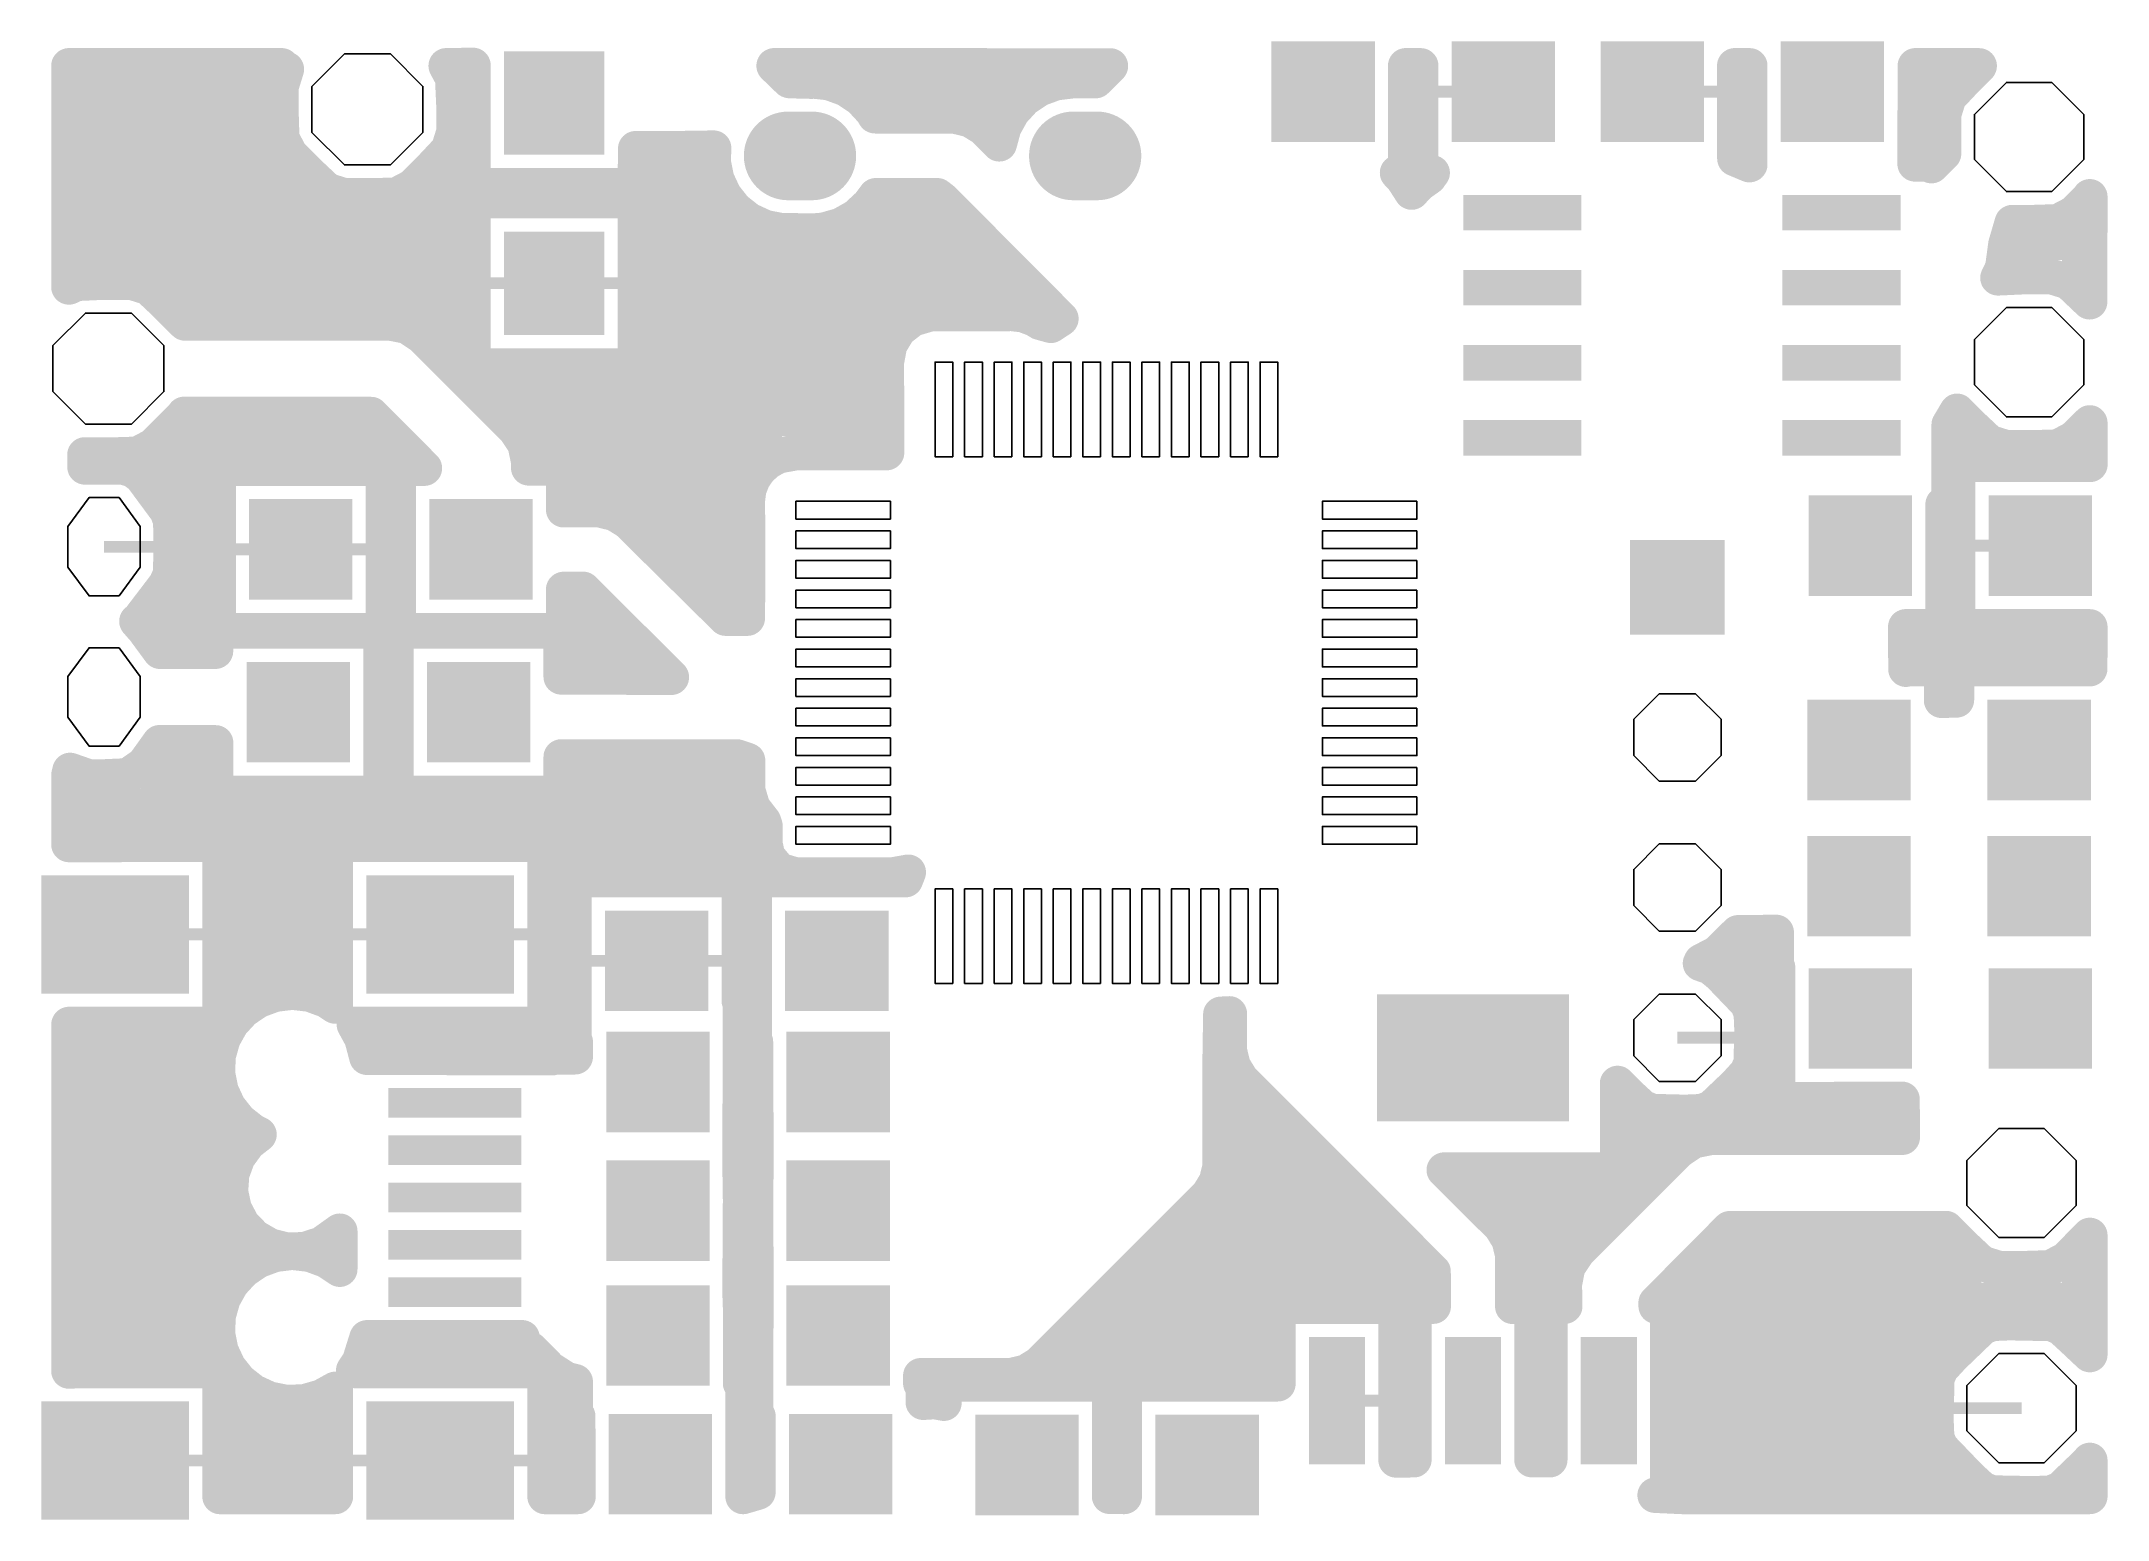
# Model space of a CAD drawing. Extents: x 0.4 to 35.4, y 0.5 to 25.5.
import ezdxf

# ---------------------------------------------------------------- set-up
doc = ezdxf.new("R2010")
doc.units = 0
doc.layers.add('Top', color=5, linetype='CONTINUOUS')

msp = doc.modelspace()

# ---------------------------------------------------------------- linework, layer by layer
at = {"layer": 'Top', "linetype": 'CONTINUOUS'}
for points, const_width in [([(4.5, 25.1), (0.9, 25.1)], 0.6), ([(0.9, 25.1), (0.9, 21.3594)], 0.6), ([(4.4896, 24.7513), (4.5801, 25.0413)], 0.6), ([(4.5581, 25.0091), (4.5, 25.1)], 0.6), ([(4.5801, 25.0413), (4.5581, 25.0091)], 0.6), ([(7.738, 25.1074), (7.2844, 25.1)], 0.6), ([(7.2844, 25.1), (7.3946, 24.8956)], 0.6), ([(7.3946, 24.8956), (7.4149, 24.4513)], 0.6), ([(7.738, 23.073), (7.738, 25.1074)], 0.6), ([(18.5252, 25.0978), (12.8344, 25.1)], 0.6), ([(12.8344, 25.1), (13.089, 24.8536)], 0.6), ([(13.089, 24.8536), (12.923, 25.0172)], 0.6), ([(12.923, 25.0172), (13.1001, 24.85)], 0.6), ([(18.2761, 24.85), (18.5252, 25.0978)], 0.6), ([(23.777, 25.0994), (23.5219, 25.1)], 0.6), ([(23.5219, 25.1), (23.525, 23.29)], 0.6), ([(23.777, 23.29), (23.777, 25.0994)], 0.6), ([(29.345, 25.0994), (29.0906, 25.1)], 0.6), ([(29.0906, 25.1), (29.093, 23.5311)], 0.6), ([(29.345, 23.4306), (29.345, 25.0994)], 0.6), ([(32.1469, 25.1), (32.143, 23.4411)], 0.6), ([(33.2274, 25.0991), (32.1469, 25.1)], 0.6), ([(32.9897, 24.8614), (33.2274, 25.0991)], 0.6), ([(4.4896, 24.2737), (4.4896, 24.7513)], 0.6), ([(13.1001, 24.85), (13.472, 24.8406)], 0.6), ([(13.4591, 24.8489), (13.7657, 24.8157)], 0.6), ([(13.7657, 24.8157), (14.0469, 24.7129)], 0.6), ([(14.0469, 24.7129), (14.2963, 24.5474)], 0.6), ([(14.2963, 24.5474), (14.5002, 24.3283)], 0.6), ([(16.8656, 24.3225), (17.0683, 24.5428)], 0.6), ([(17.0683, 24.5428), (17.3167, 24.7097)], 0.6), ([(17.3167, 24.7097), (17.5973, 24.814)], 0.6), ([(17.5973, 24.814), (17.898, 24.85)], 0.6), ([(17.898, 24.85), (18.2761, 24.85)], 0.6), ([(32.6241, 24.2787), (32.7147, 24.5686)], 0.6), ([(32.7147, 24.5686), (32.9897, 24.8614)], 0.6), ([(0.96, 24.5033), (4.4259, 24.5033)], 0.6), ([(4.5021, 23.8722), (4.4896, 24.2737)], 0.6), ([(7.4149, 24.4513), (7.4149, 23.9737)], 0.6), ([(7.4709, 24.5033), (7.6731, 24.5033)], 0.6), ([(14.4084, 24.5033), (16.9603, 24.5033)], 0.6), ([(14.5002, 24.3283), (14.5415, 24.255)], 0.6), ([(14.5415, 24.255), (15.896, 24.25)], 0.6), ([(15.896, 24.25), (16.1935, 24.1786)], 0.6), ([(16.1935, 24.1786), (16.1044, 24.217)], 0.6), ([(16.1044, 24.217), (16.3726, 24.0526)], 0.6), ([(16.72, 24.0611), (16.8656, 24.3225)], 0.6), ([(23.7782, 24.664), (25.176, 24.664)], 0.2), ([(27.694, 24.664), (29.0918, 24.664)], 0.2), ([(32.2022, 24.5033), (32.6139, 24.5033)], 0.6), ([(32.6241, 23.6164), (32.6241, 24.2787)], 0.6), ([(0.96, 23.9067), (4.4353, 23.9067)], 0.6), ([(4.643, 23.6032), (4.5021, 23.8722)], 0.6), ([(7.4149, 23.9737), (7.3243, 23.6838)], 0.6), ([(7.4709, 23.9067), (7.6731, 23.9067)], 0.6), ([(16.3726, 24.0526), (16.6444, 23.7808)], 0.6), ([(16.6444, 23.7808), (16.72, 24.0611)], 0.6), ([(32.2022, 23.9067), (32.5616, 23.9067)], 0.6), ([(4.9808, 23.2655), (4.643, 23.6032)], 0.6), ([(7.3243, 23.6838), (7.0493, 23.3911)], 0.6), ([(10.4916, 23.698), (10.486, 23.073)], 0.6), ([(11.176, 23.698), (10.4916, 23.698)], 0.6), ([(11.8108, 23.7074), (11.176, 23.698)], 0.6), ([(11.8021, 23.4737), (11.8108, 23.7074)], 0.6), ([(29.093, 23.5311), (29.3386, 23.4284)], 0.6), ([(32.42, 23.4119), (32.6247, 23.614)], 0.6), ([(0.96, 23.31), (4.8759, 23.31)], 0.6), ([(5.2735, 22.9904), (4.9808, 23.2655)], 0.6), ([(7.0493, 23.3911), (6.7116, 23.0533)], 0.6), ([(7.0303, 23.31), (7.6791, 23.31)], 0.6), ([(10.5459, 23.31), (11.7666, 23.31)], 0.6), ([(11.861, 23.1803), (11.8021, 23.4737)], 0.6), ([(11.9868, 22.9087), (11.861, 23.1803)], 0.6), ([(23.525, 23.29), (23.3844, 23.29)], 0.6), ([(23.3844, 23.29), (23.4771, 23.1921)], 0.6), ([(23.4771, 23.1921), (23.6234, 22.9641)], 0.6), ([(23.7473, 23.0976), (23.9192, 23.2189)], 0.6), ([(23.9706, 23.29), (23.777, 23.29)], 0.6), ([(32.143, 23.4411), (32.42, 23.44)], 0.6), ([(32.42, 23.44), (32.42, 23.4119)], 0.6), ([(5.5634, 22.8999), (5.2735, 22.9904)], 0.6), ([(6.041, 22.8999), (5.5634, 22.8999)], 0.6), ([(6.4425, 22.9124), (6.041, 22.8999)], 0.6), ([(6.7116, 23.0533), (6.4425, 22.9124)], 0.6), ([(10.486, 23.073), (7.738, 23.073)], 0.6), ([(7.738, 20.023), (7.738, 22.821)], 0.6), ([(7.738, 22.821), (7.798, 22.821)], 0.6), ([(7.798, 22.821), (10.486, 22.821)], 0.6), ([(10.486, 22.821), (10.486, 20.023)], 0.6), ([(12.1724, 22.6739), (11.9868, 22.9087)], 0.6), ([(14.5554, 22.902), (14.4411, 22.749)], 0.6), ([(15.596, 22.902), (14.5554, 22.902)], 0.6), ([(15.6858, 22.833), (15.596, 22.902)], 0.6), ([(17.6875, 20.8222), (15.6858, 22.833)], 0.6), ([(23.6234, 22.9641), (23.7473, 23.0976)], 0.6), ([(35.0946, 22.871), (34.8252, 22.6016)], 0.6), ([(35.097, 21.1086), (35.1, 22.8844)], 0.6), ([(0.96, 22.7133), (7.6791, 22.7133)], 0.6), ([(10.5459, 22.7133), (12.0759, 22.7133)], 0.6), ([(12.4077, 22.4889), (12.1724, 22.6739)], 0.6), ([(12.6797, 22.3639), (12.4077, 22.4889)], 0.6), ([(14.2214, 22.5457), (13.9604, 22.3993)], 0.6), ([(14.4411, 22.749), (14.2214, 22.5457)], 0.6), ([(14.4647, 22.7133), (15.7416, 22.7133)], 0.6), ([(33.7875, 22.4481), (33.68, 22.08)], 0.6), ([(34.1547, 22.4481), (33.7875, 22.4481)], 0.6), ([(34.5562, 22.4606), (34.1547, 22.4481)], 0.6), ([(34.8252, 22.6016), (34.5562, 22.4606)], 0.6), ([(0.96, 22.1167), (7.6791, 22.1167)], 0.6), ([(10.5459, 22.1167), (16.3416, 22.1167)], 0.6), ([(12.9733, 22.3058), (12.6797, 22.3639)], 0.6), ([(13.072, 22.3114), (12.9733, 22.3058)], 0.6), ([(13.472, 22.302), (13.072, 22.3114)], 0.6), ([(13.6724, 22.3179), (13.472, 22.302)], 0.6), ([(13.9604, 22.3993), (13.6724, 22.3179)], 0.6), ([(33.7397, 22.1167), (35.04, 22.1167)], 0.6), ([(33.68, 22.08), (33.626, 21.6826)], 0.6), ([(0.9, 21.3594), (1.0351, 21.4209)], 0.6), ([(0.96, 21.52), (7.6791, 21.52)], 0.6), ([(1.0351, 21.4209), (1.4794, 21.4411)], 0.6), ([(1.4794, 21.4411), (1.957, 21.4411)], 0.6), ([(1.957, 21.4411), (2.2469, 21.3506)], 0.6), ([(10.5459, 21.52), (16.9416, 21.52)], 0.6), ([(33.626, 21.6826), (33.545, 21.5136)], 0.6), ([(33.545, 21.5136), (33.9893, 21.5339)], 0.6), ([(33.9893, 21.5339), (34.4547, 21.5339)], 0.6), ([(34.4547, 21.5339), (34.7446, 21.4433)], 0.6), ([(34.6303, 21.52), (35.04, 21.52)], 0.6), ([(34.7446, 21.4433), (35.097, 21.1086)], 0.6), ([(2.2469, 21.3506), (2.5396, 21.0755)], 0.6), ([(2.5396, 21.0755), (2.8656, 20.7496)], 0.6), ([(7.7392, 21.422), (10.4848, 21.422)], 0.2), ([(2.7553, 20.9233), (7.6791, 20.9233)], 0.6), ([(2.8656, 20.7496), (6.331, 20.7525)], 0.6), ([(6.331, 20.7525), (6.6235, 20.6951)], 0.6), ([(6.6235, 20.6951), (6.8783, 20.5258)], 0.6), ([(10.5459, 20.9233), (17.5322, 20.9233)], 0.6), ([(14.943, 20.6364), (15.1785, 20.8194)], 0.6), ([(15.1785, 20.8194), (15.4732, 20.906)], 0.6), ([(15.4732, 20.906), (15.9732, 20.906)], 0.6), ([(15.9732, 20.906), (16.4732, 20.906)], 0.6), ([(16.4732, 20.906), (16.858, 20.912)], 0.6), ([(16.858, 20.912), (17.056, 20.8878)], 0.6), ([(17.056, 20.8878), (17.2425, 20.8168)], 0.6), ([(17.2425, 20.8168), (17.3325, 20.7617)], 0.6), ([(17.3325, 20.7617), (17.5181, 20.7105)], 0.6), ([(17.5181, 20.7105), (17.6875, 20.8222)], 0.6), ([(6.8783, 20.5258), (8.4543, 18.9498)], 0.6), ([(14.734, 20.088), (14.788, 20.3814)], 0.6), ([(14.788, 20.3814), (14.943, 20.6364)], 0.6), ([(7.1334, 20.3267), (7.6791, 20.3267)], 0.6), ([(10.486, 20.023), (7.738, 20.023)], 0.6), ([(10.5459, 20.3267), (14.7103, 20.3267)], 0.6), ([(14.7374, 18.557), (14.734, 20.088)], 0.6), ([(7.7334, 19.73), (14.6728, 19.73)], 0.6), ([(2.8575, 19.1993), (2.3275, 18.6693)], 0.6), ([(2.8491, 19.1333), (6.0197, 19.1333)], 0.6), ([(6.014, 19.2009), (2.8528, 19.2045)], 0.6), ([(6.9156, 18.294), (6.014, 19.2009)], 0.6), ([(8.3334, 19.1333), (14.6728, 19.1333)], 0.6), ([(8.4543, 18.9498), (8.6205, 18.7023)], 0.6), ([(32.8543, 19.2561), (32.72, 19.03)], 0.6), ([(32.72, 19.03), (32.72, 17.682)], 0.6), ([(33.1066, 19.0037), (32.8543, 19.2561)], 0.6), ([(33.3994, 18.7287), (33.1066, 19.0037)], 0.6), ([(35.1, 19.0594), (34.8252, 18.7916)], 0.6), ([(35.1019, 18.358), (35.1, 19.0594)], 0.6), ([(2.3275, 18.6693), (2.0585, 18.5283)], 0.6), ([(8.6205, 18.7023), (8.681, 18.4025)], 0.6), ([(33.6893, 18.6381), (33.3994, 18.7287)], 0.6), ([(34.1547, 18.6381), (33.6893, 18.6381)], 0.6), ([(34.5562, 18.6506), (34.1547, 18.6381)], 0.6), ([(34.8252, 18.7916), (34.5562, 18.6506)], 0.6), ([(1.657, 18.5158), (1.1705, 18.5184)], 0.6), ([(1.1705, 18.5184), (1.1721, 18.3147)], 0.6), ([(1.1721, 18.3147), (1.8094, 18.3161)], 0.6), ([(2.0585, 18.5283), (1.657, 18.5158)], 0.6), ([(1.8094, 18.3161), (1.9812, 18.2655)], 0.6), ([(1.9812, 18.2655), (2.126, 18.16)], 0.6), ([(2.1647, 18.5367), (6.6197, 18.5367)], 0.6), ([(3.425, 15.546), (3.425, 18.294)], 0.6), ([(3.425, 18.294), (3.485, 18.294)], 0.6), ([(3.485, 18.294), (6.223, 18.294)], 0.6), ([(6.223, 18.294), (6.223, 15.546)], 0.6), ([(6.475, 15.546), (6.475, 18.294)], 0.6), ([(6.475, 18.294), (6.9156, 18.294)], 0.6), ([(8.681, 18.4025), (8.681, 18.2993)], 0.6), ([(8.681, 18.2993), (9.273, 18.294)], 0.6), ([(8.7272, 18.5367), (12.9666, 18.5367)], 0.6), ([(9.273, 18.294), (9.273, 17.5909)], 0.6), ([(12.4742, 18.1175), (12.588, 18.2814)], 0.6), ([(12.588, 18.2814), (12.7378, 18.4131)], 0.6), ([(12.7378, 18.4131), (12.9149, 18.505)], 0.6), ([(12.9149, 18.505), (13.203, 18.557)], 0.6), ([(13.203, 18.557), (14.7374, 18.557)], 0.6), ([(32.7834, 18.5367), (35.04, 18.5367)], 0.6), ([(32.865, 15.61), (32.865, 18.358)], 0.6), ([(32.865, 18.358), (35.1019, 18.358)], 0.6), ([(2.126, 18.16), (2.5627, 17.5688)], 0.6), ([(2.3522, 17.94), (3.3666, 17.94)], 0.6), ([(9.3366, 17.94), (12.3478, 17.94)], 0.6), ([(12.379, 17.733), (12.4032, 17.931)], 0.6), ([(12.4032, 17.931), (12.4742, 18.1175)], 0.6), ([(2.5627, 17.5688), (2.6239, 17.4004)], 0.6), ([(9.273, 17.5909), (9.8816, 17.5904)], 0.6), ([(9.8816, 17.5904), (10.1791, 17.5189)], 0.6), ([(10.1791, 17.5189), (10.0901, 17.5573)], 0.6), ([(10.0901, 17.5573), (10.3582, 17.393)], 0.6), ([(12.385, 17.3482), (12.379, 17.733)], 0.6), ([(32.6169, 17.682), (32.613, 15.61)], 0.6), ([(32.72, 17.682), (32.6169, 17.682)], 0.6), ([(2.6239, 17.4004), (2.632, 16.8884)], 0.6), ([(2.6897, 17.3433), (3.3666, 17.3433)], 0.6), ([(10.3582, 17.393), (12.015, 15.757)], 0.6), ([(10.4709, 17.3433), (12.3197, 17.3433)], 0.6), ([(12.385, 16.8482), (12.385, 17.3482)], 0.6), ([(2.632, 16.8884), (2.6183, 16.5006)], 0.6), ([(12.385, 16.3482), (12.385, 16.8482)], 0.6), ([(1.496, 16.964), (2.6322, 16.964)], 0.2), ([(2.6183, 16.5006), (2.545, 16.3305)], 0.6), ([(2.6897, 16.7467), (3.3666, 16.7467)], 0.6), ([(3.4262, 16.92), (6.2218, 16.92)], 0.2), ([(11.0616, 16.7467), (12.3197, 16.7467)], 0.6), ([(32.8662, 16.984), (34.264, 16.984)], 0.2), ([(2.545, 16.3305), (2.09, 15.7342)], 0.6), ([(2.4741, 16.15), (3.3666, 16.15)], 0.6), ([(9.601, 16.2438), (9.2723, 16.2424)], 0.6), ([(9.2723, 16.2424), (9.273, 15.546)], 0.6), ([(9.3366, 16.15), (9.6384, 16.15)], 0.6), ([(11.0951, 14.757), (9.601, 16.2438)], 0.6), ([(11.6616, 16.15), (12.3197, 16.15)], 0.6), ([(12.3806, 15.757), (12.385, 16.3482)], 0.6), ([(2.09, 15.7342), (2.0503, 15.7038)], 0.6), ([(2.0503, 15.7038), (2.1715, 15.5661)], 0.6), ([(2.1715, 15.5661), (2.4438, 15.1961)], 0.6), ([(2.2397, 15.5533), (3.3666, 15.5533)], 0.6), ([(3.3804, 15.198), (3.383, 15.542)], 0.6), ([(3.383, 15.542), (6.181, 15.542)], 0.6), ([(6.223, 15.546), (3.425, 15.546)], 0.6), ([(6.181, 15.542), (6.181, 12.794)], 0.6), ([(6.433, 12.794), (6.433, 15.542)], 0.6), ([(6.433, 15.542), (9.231, 15.542)], 0.6), ([(9.273, 15.546), (6.475, 15.546)], 0.6), ([(9.231, 15.542), (9.231, 14.7639)], 0.6), ([(9.3366, 15.5533), (10.2291, 15.5533)], 0.6), ([(12.015, 15.757), (12.3806, 15.757)], 0.6), ([(32.613, 15.61), (31.9849, 15.61)], 0.6), ([(31.9849, 15.61), (31.988, 14.8934)], 0.6), ([(32.0522, 15.5533), (35.04, 15.5533)], 0.6), ([(35.1, 15.6094), (32.865, 15.61)], 0.6), ([(35.0986, 14.902), (35.1, 15.6094)], 0.6), ([(2.4438, 15.1961), (3.3804, 15.198)], 0.6), ([(9.231, 14.7639), (11.0951, 14.757)], 0.6), ([(9.2897, 14.9567), (10.8291, 14.9567)], 0.6), ([(31.9961, 14.902), (32.591, 14.902)], 0.6), ([(32.0522, 14.9567), (35.04, 14.9567)], 0.6), ([(32.591, 14.902), (32.591, 14.3676)], 0.6), ([(32.843, 14.374), (32.843, 14.902)], 0.6), ([(32.843, 14.902), (35.0986, 14.902)], 0.6), ([(32.591, 14.3676), (32.843, 14.374)], 0.6), ([(2.4354, 13.65), (2.1715, 13.2819)], 0.6), ([(3.383, 13.6471), (2.4354, 13.65)], 0.6), ([(3.383, 12.794), (3.383, 13.6471)], 0.6), ([(9.2311, 13.409), (9.231, 12.794)], 0.6), ([(12.203, 13.409), (9.2311, 13.409)], 0.6), ([(12.385, 13.3482), (12.203, 13.409)], 0.6), ([(12.385, 12.8482), (12.385, 13.3482)], 0.6), ([(0.9192, 13.1809), (0.9, 13.1)], 0.6), ([(0.9, 13.1), (0.9, 11.9281)], 0.6), ([(1.2425, 13.0685), (0.9192, 13.1809)], 0.6), ([(1.4495, 13.0685), (1.2425, 13.0685)], 0.6), ([(1.8938, 13.0888), (1.4495, 13.0685)], 0.6), ([(2.1715, 13.2819), (1.8938, 13.0888)], 0.6), ([(2.1178, 13.1667), (3.3197, 13.1667)], 0.6), ([(9.2897, 13.1667), (12.3197, 13.1667)], 0.6), ([(6.181, 12.794), (3.383, 12.794)], 0.6), ([(9.231, 12.794), (6.433, 12.794)], 0.6), ([(12.4716, 12.5535), (12.385, 12.8482)], 0.6), ([(0.96, 12.57), (12.4041, 12.57)], 0.6), ([(12.6546, 12.318), (12.4716, 12.5535)], 0.6), ([(12.6802, 12.2391), (12.6546, 12.318)], 0.6), ([(0.96, 11.9733), (12.6197, 11.9733)], 0.6), ([(12.679, 11.933), (12.6802, 12.2391)], 0.6), ([(0.9, 11.9281), (3.457, 11.9314)], 0.6), ([(3.457, 11.9314), (3.457, 8.8834)], 0.6), ([(5.4059, 9.1961), (5.409, 11.9314)], 0.6), ([(5.409, 11.9314), (8.957, 11.9314)], 0.6), ([(8.957, 11.9314), (8.957, 8.8834)], 0.6), ([(12.7245, 11.7257), (12.679, 11.933)], 0.6), ([(12.9191, 11.4926), (12.7245, 11.7257)], 0.6), ([(3.5147, 11.3767), (5.3447, 11.3767)], 0.6), ([(9.0178, 11.3767), (15.0103, 11.3767)], 0.6), ([(9.4465, 8.5854), (9.4465, 11.3334)], 0.6), ([(9.4465, 11.3334), (12.2445, 11.3334)], 0.6), ([(12.2445, 11.3334), (12.2445, 9.284)], 0.6), ([(12.4965, 8.5854), (12.4965, 11.3334)], 0.6), ([(12.4965, 11.3334), (15.0559, 11.3334)], 0.6), ([(13.203, 11.409), (12.9191, 11.4926)], 0.6), ([(14.8261, 11.4095), (13.203, 11.409)], 0.6), ([(15.1046, 11.459), (14.8261, 11.4095)], 0.6), ([(15.0559, 11.3334), (15.1046, 11.459)], 0.6), ([(3.5147, 10.78), (5.3447, 10.78)], 0.6), ([(9.0178, 10.78), (9.3853, 10.78)], 0.6), ([(1.683, 10.4074), (3.4558, 10.4074)], 0.2), ([(5.4101, 10.4074), (8.9558, 10.4074)], 0.2), ([(29.145, 10.434), (28.7967, 10.0903)], 0.6), ([(29.793, 10.4406), (29.145, 10.434)], 0.6), ([(29.793, 9.85), (29.793, 10.4406)], 0.6), ([(3.5147, 10.1833), (5.3447, 10.1833)], 0.6), ([(9.0178, 10.1833), (9.3853, 10.1833)], 0.6), ([(28.5277, 9.9493), (28.5112, 9.9163)], 0.6), ([(28.5112, 9.9163), (28.6804, 9.8574)], 0.6), ([(28.7967, 10.0903), (28.5277, 9.9493)], 0.6), ([(28.6804, 9.8574), (28.8392, 9.7273)], 0.6), ([(28.9491, 10.1833), (29.7291, 10.1833)], 0.6), ([(29.8144, 9.85), (29.793, 9.85)], 0.6), ([(29.815, 7.61), (29.815, 9.8506)], 0.6), ([(3.5147, 9.5867), (5.3447, 9.5867)], 0.6), ([(9.0178, 9.5867), (9.3853, 9.5867)], 0.6), ([(9.4477, 9.9594), (12.2433, 9.9594)], 0.2), ([(28.8392, 9.7273), (29.3042, 9.2429)], 0.6), ([(29.0428, 9.5867), (29.7572, 9.5867)], 0.6), ([(3.8533, 9.1242), (4.1017, 9.2911)], 0.6), ([(4.1017, 9.2911), (4.3822, 9.3954)], 0.6), ([(4.3822, 9.3954), (4.6794, 9.4314)], 0.6), ([(4.6794, 9.4314), (4.9767, 9.3971)], 0.6), ([(4.9767, 9.3971), (5.2578, 9.2943)], 0.6), ([(5.2578, 9.2943), (5.4059, 9.1961)], 0.6), ([(12.2445, 9.284), (12.2665, 9.2854)], 0.6), ([(12.2665, 9.2854), (12.2571, 6.5374)], 0.6), ([(29.3042, 9.2429), (29.3714, 9.0769)], 0.6), ([(0.9013, 8.8834), (0.9, 3.0219)], 0.6), ([(3.457, 8.8834), (0.9013, 8.8834)], 0.6), ([(3.5049, 8.6425), (3.6506, 8.9039)], 0.6), ([(3.6506, 8.9039), (3.8533, 9.1242)], 0.6), ([(8.957, 8.8834), (5.7301, 8.8834)], 0.6), ([(5.7301, 8.8834), (5.8583, 8.6491)], 0.6), ([(9.0178, 8.99), (9.3853, 8.99)], 0.6), ([(20.394, 9.0556), (20.382, 8.278)], 0.6), ([(20.5388, 9.0628), (20.394, 9.0556)], 0.6), ([(20.5388, 8.4347), (20.5388, 9.0628)], 0.6), ([(29.3714, 9.0769), (29.3832, 8.7862)], 0.6), ([(29.4459, 8.99), (29.7572, 8.99)], 0.6), ([(3.4243, 8.3542), (3.5049, 8.6425)], 0.6), ([(5.8583, 8.6491), (5.9431, 8.3294)], 0.6), ([(9.4685, 8.5905), (9.4465, 8.5854)], 0.6), ([(9.4685, 8.3374), (9.4685, 8.5905)], 0.6), ([(12.5185, 8.5905), (12.4965, 8.5854)], 0.6), ([(12.5185, 7.7374), (12.5185, 8.5905)], 0.6), ([(28.12, 8.66), (29.3834, 8.66)], 0.2), ([(29.3832, 8.7862), (29.3695, 8.2348)], 0.6), ([(0.96, 8.3933), (3.3759, 8.3933)], 0.6), ([(3.4131, 8.0551), (3.4243, 8.3542)], 0.6), ([(5.9431, 8.3294), (9.082, 8.322)], 0.6), ([(5.9991, 8.3933), (9.4134, 8.3933)], 0.6), ([(8.933, 8.3314), (9.4685, 8.3374)], 0.6), ([(9.082, 8.322), (8.933, 8.3314)], 0.6), ([(20.382, 8.278), (20.382, 6.4794)], 0.6), ([(20.6122, 8.1288), (20.5388, 8.4347)], 0.6), ([(20.7362, 7.9581), (20.5764, 8.2189)], 0.6), ([(20.5764, 8.2189), (20.6122, 8.1288)], 0.6), ([(29.3695, 8.2348), (29.2996, 8.0699)], 0.6), ([(29.4459, 8.3933), (29.7572, 8.3933)], 0.6), ([(0.96, 7.7967), (3.4041, 7.7967)], 0.6), ([(3.472, 7.7617), (3.4131, 8.0551)], 0.6), ([(3.5977, 7.4901), (3.472, 7.7617)], 0.6), ([(20.4459, 7.7967), (20.8416, 7.7967)], 0.6), ([(23.986, 4.7044), (20.7362, 7.9581)], 0.6), ([(27.316, 7.6776), (27.1078, 7.8857)], 0.6), ([(27.1078, 7.8857), (27.109, 6.421)], 0.6), ([(29.1024, 7.856), (28.7029, 7.4758)], 0.6), ([(29.0991, 7.7967), (29.7572, 7.7967)], 0.6), ([(29.2996, 8.0699), (29.1024, 7.856)], 0.6), ([(3.7834, 7.2553), (3.5977, 7.4901)], 0.6), ([(12.5279, 7.1094), (12.5185, 7.7374)], 0.6), ([(27.5299, 7.4804), (27.316, 7.6776)], 0.6), ([(27.6948, 7.4105), (27.5299, 7.4804)], 0.6), ([(28.2462, 7.3968), (27.6948, 7.4105)], 0.6), ([(28.5369, 7.4086), (28.2462, 7.3968)], 0.6), ([(28.7029, 7.4758), (28.5369, 7.4086)], 0.6), ([(31.922, 7.6176), (29.815, 7.61)], 0.6), ([(31.926, 6.976), (31.922, 7.6176)], 0.6), ([(0.96, 7.2), (3.7791, 7.2)], 0.6), ([(4.0187, 7.0703), (3.7834, 7.2553)], 0.6), ([(4.117, 7.0225), (4.0187, 7.0703)], 0.6), ([(12.5185, 5.2614), (12.5279, 7.1094)], 0.6), ([(20.4459, 7.2), (21.4322, 7.2)], 0.6), ([(27.1678, 7.2), (31.8666, 7.2)], 0.6), ([(3.7568, 6.6371), (3.9328, 6.8789)], 0.6), ([(3.9328, 6.8789), (4.117, 7.0225)], 0.6), ([(26.4335, 5.0384), (28.1444, 6.7493)], 0.6), ([(28.1444, 6.7493), (28.3918, 6.9156)], 0.6), ([(28.3918, 6.9156), (28.6917, 6.976)], 0.6), ([(28.6917, 6.976), (31.926, 6.976)], 0.6), ([(0.96, 6.6033), (3.6759, 6.6033)], 0.6), ([(3.6331, 6.058), (3.6542, 6.3562)], 0.6), ([(3.6542, 6.3562), (3.7568, 6.6371)], 0.6), ([(12.2571, 6.5374), (12.2665, 5.9094)], 0.6), ([(20.382, 6.4794), (20.3106, 6.1819)], 0.6), ([(20.4459, 6.6033), (22.0322, 6.6033)], 0.6), ([(27.109, 6.421), (24.1746, 6.421)], 0.6), ([(24.1746, 6.421), (25.1366, 5.4641)], 0.6), ([(27.1678, 6.6033), (27.9384, 6.6033)], 0.6), ([(0.96, 6.0067), (3.5822, 6.0067)], 0.6), ([(3.695, 5.7654), (3.6331, 6.058)], 0.6), ([(20.1846, 6.0028), (17.321, 3.1392)], 0.6), ([(20.349, 6.2709), (20.1846, 6.0028)], 0.6), ([(20.2491, 6.0067), (22.6322, 6.0067)], 0.6), ([(20.3106, 6.1819), (20.349, 6.2709)], 0.6), ([(24.6553, 6.0067), (27.3384, 6.0067)], 0.6), ([(3.8352, 5.5013), (3.695, 5.7654)], 0.6), ([(12.2665, 5.9094), (12.2571, 4.3614)], 0.6), ([(0.96, 5.41), (3.8541, 5.41)], 0.6), ([(4.0428, 5.286), (3.8352, 5.5013)], 0.6), ([(5.484, 5.3865), (5.175, 5.1665)], 0.6), ([(5.4838, 4.7443), (5.484, 5.3865)], 0.6), ([(19.6491, 5.41), (23.2228, 5.41)], 0.6), ([(25.1366, 5.4641), (25.2964, 5.2032)], 0.6), ([(25.2459, 5.41), (26.7478, 5.41)], 0.6), ([(29.0034, 5.428), (27.7607, 4.1764)], 0.6), ([(32.6679, 5.4305), (29.0034, 5.428)], 0.6), ([(29.0522, 5.41), (32.6259, 5.41)], 0.6), ([(32.9786, 5.1197), (32.6679, 5.4305)], 0.6), ([(35.1, 5.3156), (34.6972, 4.9076)], 0.6), ([(35.1, 3.3), (35.1, 5.3156)], 0.6), ([(4.3017, 5.1364), (4.0428, 5.286)], 0.6), ([(4.1017, 4.8911), (4.3822, 4.9954)], 0.6), ([(4.5918, 5.0639), (4.3017, 5.1364)], 0.6), ([(4.3822, 4.9954), (4.6794, 5.0314)], 0.6), ([(4.8906, 5.0742), (4.5918, 5.0639)], 0.6), ([(4.6794, 5.0314), (4.9767, 4.9971)], 0.6), ([(5.175, 5.1665), (4.8906, 5.0742)], 0.6), ([(4.9767, 4.9971), (5.2578, 4.8943)], 0.6), ([(12.5279, 4.9974), (12.5185, 5.2614)], 0.6), ([(12.5185, 2.2494), (12.5279, 4.9974)], 0.6), ([(25.2964, 5.2032), (25.2606, 5.2933)], 0.6), ([(25.2606, 5.2933), (25.334, 4.9875)], 0.6), ([(25.334, 4.9875), (25.334, 4.1156)], 0.6), ([(26.2642, 4.7837), (26.4335, 5.0384)], 0.6), ([(33.2714, 4.8447), (32.9786, 5.1197)], 0.6), ([(0.96, 4.8133), (3.9103, 4.8133)], 0.6), ([(3.6506, 4.5039), (3.8533, 4.7242)], 0.6), ([(3.8533, 4.7242), (4.1017, 4.8911)], 0.6), ([(5.2578, 4.8943), (5.4838, 4.7443)], 0.6), ([(19.0584, 4.8133), (23.8228, 4.8133)], 0.6), ([(23.9891, 4.119), (23.986, 4.7044)], 0.6), ([(25.3959, 4.8133), (26.2134, 4.8133)], 0.6), ([(26.2068, 4.4911), (26.2642, 4.7837)], 0.6), ([(28.4616, 4.8133), (33.2634, 4.8133)], 0.6), ([(33.5613, 4.7541), (33.2714, 4.8447)], 0.6), ([(34.0267, 4.7541), (33.5613, 4.7541)], 0.6), ([(34.4282, 4.7666), (34.0267, 4.7541)], 0.6), ([(34.6972, 4.9076), (34.4282, 4.7666)], 0.6), ([(34.6303, 4.8133), (35.04, 4.8133)], 0.6), ([(3.5049, 4.2425), (3.6506, 4.5039)], 0.6), ([(12.2571, 4.3614), (12.2665, 4.0974)], 0.6), ([(26.2141, 4.119), (26.2068, 4.4911)], 0.6), ([(0.96, 4.2167), (3.4322, 4.2167)], 0.6), ([(3.4131, 3.6551), (3.4243, 3.9542)], 0.6), ([(3.4243, 3.9542), (3.5049, 4.2425)], 0.6), ([(12.2665, 4.0974), (12.2665, 2.813)], 0.6), ([(18.4584, 4.2167), (23.9259, 4.2167)], 0.6), ([(21.3599, 2.806), (21.361, 4.119)], 0.6), ([(21.361, 4.119), (23.359, 4.119)], 0.6), ([(23.359, 4.119), (23.359, 1.5184)], 0.6), ([(23.661, 1.521), (23.661, 4.119)], 0.6), ([(23.661, 4.119), (23.9891, 4.119)], 0.6), ([(25.334, 4.1156), (25.659, 4.119)], 0.6), ([(25.3959, 4.2167), (26.1478, 4.2167)], 0.6), ([(25.659, 4.119), (25.659, 1.5221)], 0.6), ([(25.961, 1.521), (25.961, 4.119)], 0.6), ([(25.961, 4.119), (26.2141, 4.119)], 0.6), ([(27.7607, 4.1764), (27.761, 4.119)], 0.6), ([(27.761, 4.119), (27.959, 4.119)], 0.6), ([(27.8616, 4.2167), (35.04, 4.2167)], 0.6), ([(27.959, 4.119), (27.959, 0.921)], 0.6), ([(0.96, 3.62), (3.3572, 3.62)], 0.6), ([(3.472, 3.3617), (3.4131, 3.6551)], 0.6), ([(5.9451, 3.5834), (5.8183, 3.1793)], 0.6), ([(8.5701, 3.5834), (5.9451, 3.5834)], 0.6), ([(17.8584, 3.62), (21.3009, 3.62)], 0.6), ([(23.4178, 3.62), (23.6026, 3.62)], 0.6), ([(25.7147, 3.62), (25.9078, 3.62)], 0.6), ([(28.0209, 3.62), (33.0666, 3.62)], 0.6), ([(32.7769, 3.2725), (33.2846, 3.7608)], 0.6), ([(33.2846, 3.7608), (33.4506, 3.828)], 0.6), ([(33.4506, 3.828), (33.7413, 3.8399)], 0.6), ([(33.7413, 3.8399), (34.4457, 3.8262)], 0.6), ([(34.4457, 3.8262), (34.6106, 3.7563)], 0.6), ([(34.6106, 3.7563), (34.8245, 3.5591)], 0.6), ([(34.8245, 3.5591), (35.1, 3.3)], 0.6), ([(34.8272, 3.62), (35.04, 3.62)], 0.6), ([(3.5977, 3.0901), (3.472, 3.3617)], 0.6), ([(9.0406, 3.0549), (8.7115, 3.3865)], 0.6), ([(32.5797, 3.0586), (32.7769, 3.2725)], 0.6), ([(0.9, 3.0219), (1.109, 3.0314)], 0.6), ([(1.109, 3.0314), (3.457, 3.0314)], 0.6), ([(3.457, 3.0314), (3.457, 0.8995)], 0.6), ([(3.7834, 2.8553), (3.5977, 3.0901)], 0.6), ([(4.0187, 2.6703), (3.7834, 2.8553)], 0.6), ([(5.8183, 3.1793), (5.7196, 3.0315)], 0.6), ([(5.7196, 3.0315), (8.957, 3.0314)], 0.6), ([(8.957, 3.0314), (8.957, 0.8995)], 0.6), ([(9.3174, 2.877), (9.0406, 3.0549)], 0.6), ([(9.4685, 2.84), (9.3174, 2.877)], 0.6), ([(16.8444, 2.9418), (15.3163, 2.9418)], 0.6), ([(15.3163, 2.9418), (15.3165, 2.813)], 0.6), ([(17.1503, 3.0152), (16.8444, 2.9418)], 0.6), ([(17.321, 3.1392), (17.0602, 2.9794)], 0.6), ([(17.0602, 2.9794), (17.1503, 3.0152)], 0.6), ([(17.2209, 3.0233), (21.3009, 3.0233)], 0.6), ([(23.4178, 3.0233), (23.6026, 3.0233)], 0.6), ([(25.7147, 3.0233), (25.9078, 3.0233)], 0.6), ([(28.0209, 3.0233), (32.4947, 3.0233)], 0.6), ([(32.4961, 2.1893), (32.5098, 2.8937)], 0.6), ([(32.5098, 2.8937), (32.5797, 3.0586)], 0.6), ([(4.2906, 2.5453), (4.0187, 2.6703)], 0.6), ([(4.5843, 2.4872), (4.2906, 2.5453)], 0.6), ([(4.8833, 2.4993), (4.5843, 2.4872)], 0.6), ([(5.1713, 2.5807), (4.8833, 2.4993)], 0.6), ([(5.409, 2.7115), (5.1713, 2.5807)], 0.6), ([(5.4094, 0.9), (5.409, 2.7115)], 0.6), ([(9.4685, 2.2494), (9.4685, 2.84)], 0.6), ([(12.2665, 2.813), (12.3085, 2.8214)], 0.6), ([(12.3085, 2.8214), (12.3085, 0.8995)], 0.6), ([(15.3165, 2.813), (15.3585, 2.8214)], 0.6), ([(15.3585, 2.8214), (15.3585, 2.4932)], 0.6), ([(15.3585, 2.4932), (15.5509, 2.5053)], 0.6), ([(15.5509, 2.5053), (15.7073, 2.4775)], 0.6), ([(15.7073, 2.4775), (15.713, 2.806)], 0.6), ([(15.713, 2.806), (16.013, 2.806)], 0.6), ([(16.013, 2.806), (18.511, 2.806)], 0.6), ([(18.511, 2.806), (18.511, 0.9029)], 0.6), ([(18.7594, 0.9), (18.763, 2.806)], 0.6), ([(18.763, 2.806), (21.3599, 2.806)], 0.6), ([(3.5147, 2.4267), (5.3447, 2.4267)], 0.6), ([(9.0178, 2.4267), (9.4134, 2.4267)], 0.6), ([(9.5105, 2.2577), (9.4685, 2.2494)], 0.6), ([(9.5156, 0.9), (9.5105, 2.2577)], 0.6), ([(12.5605, 2.2577), (12.5185, 2.2494)], 0.6), ([(12.5605, 0.9734), (12.5605, 2.2577)], 0.6), ([(22.36, 2.52), (23.3578, 2.52)], 0.2), ([(23.4178, 2.4267), (23.6026, 2.4267)], 0.6), ([(25.7147, 2.4267), (25.9078, 2.4267)], 0.6), ([(28.0209, 2.4267), (32.4384, 2.4267)], 0.6), ([(32.508, 1.8986), (32.4961, 2.1893)], 0.6), ([(32.496, 2.392), (33.944, 2.392)], 0.2), ([(3.5147, 1.83), (5.3447, 1.83)], 0.6), ([(9.0178, 1.83), (9.4509, 1.83)], 0.6), ([(23.4178, 1.83), (23.6026, 1.83)], 0.6), ([(25.7147, 1.83), (25.9078, 1.83)], 0.6), ([(28.0209, 1.83), (32.4666, 1.83)], 0.6), ([(32.5752, 1.7326), (32.508, 1.8986)], 0.6), ([(23.359, 1.5184), (23.661, 1.521)], 0.6), ([(25.659, 1.5221), (25.961, 1.521)], 0.6), ([(33.0635, 1.2249), (32.5752, 1.7326)], 0.6), ([(35.0992, 1.4996), (34.6034, 1.0232)], 0.6), ([(35.1, 0.9), (35.1, 1.5094)], 0.6), ([(1.683, 1.5074), (3.4558, 1.5074)], 0.2), ([(3.5147, 1.2333), (5.3447, 1.2333)], 0.6), ([(5.4101, 1.5074), (8.9558, 1.5074)], 0.2), ([(9.0178, 1.2333), (9.4509, 1.2333)], 0.6), ([(28.0209, 1.2333), (32.9916, 1.2333)], 0.6), ([(33.2774, 1.0277), (33.0635, 1.2249)], 0.6), ([(3.457, 0.8995), (5.4094, 0.9)], 0.6), ([(8.957, 0.8995), (9.5156, 0.9)], 0.6), ([(12.3085, 0.8995), (12.5605, 0.9734)], 0.6), ([(18.511, 0.9029), (18.7594, 0.9)], 0.6), ([(27.959, 0.921), (27.7434, 0.921)], 0.6), ([(27.7434, 0.921), (28.2, 0.9)], 0.6), ([(28.2, 0.9), (35.1, 0.9)], 0.6), ([(33.4423, 0.9578), (33.2774, 1.0277)], 0.6), ([(34.1467, 0.9441), (33.4423, 0.9578)], 0.6), ([(34.4374, 0.956), (34.1467, 0.9441)], 0.6), ([(34.6034, 1.0232), (34.4374, 0.956)], 0.6)]:
    msp.add_lwpolyline(points, dxfattribs=dict(at, const_width=const_width))
for points, const_width in [([(0.75, 25.1, 1), (1.05, 25.1, 1), (0.75, 25.1, 1)], 0.3), ([(0.75, 25.1, 1), (1.05, 25.1, 1), (0.75, 25.1, 1)], 0.3), ([(4.35, 25.1, 1), (4.65, 25.1, 1), (4.35, 25.1, 1)], 0.3), ([(4.35, 25.1, 1), (4.65, 25.1, 1), (4.35, 25.1, 1)], 0.3), ([(4.4081, 25.0091, 1), (4.7081, 25.0091, 1), (4.4081, 25.0091, 1)], 0.3), ([(4.4081, 25.0091, 1), (4.7081, 25.0091, 1), (4.4081, 25.0091, 1)], 0.3), ([(4.4301, 25.0413, 1), (4.7301, 25.0413, 1), (4.4301, 25.0413, 1)], 0.3), ([(4.4301, 25.0413, 1), (4.7301, 25.0413, 1), (4.4301, 25.0413, 1)], 0.3), ([(7.1344, 25.1, 1), (7.4344, 25.1, 1), (7.1344, 25.1, 1)], 0.3), ([(7.1344, 25.1, 1), (7.4344, 25.1, 1), (7.1344, 25.1, 1)], 0.3), ([(7.2446, 24.8956, 1), (7.5446, 24.8956, 1), (7.2446, 24.8956, 1)], 0.3), ([(7.2446, 24.8956, 1), (7.5446, 24.8956, 1), (7.2446, 24.8956, 1)], 0.3), ([(7.588, 25.1074, 1), (7.888, 25.1074, 1), (7.588, 25.1074, 1)], 0.3), ([(7.588, 25.1074, 1), (7.888, 25.1074, 1), (7.588, 25.1074, 1)], 0.3), ([(12.6844, 25.1, 1), (12.9844, 25.1, 1), (12.6844, 25.1, 1)], 0.3), ([(12.6844, 25.1, 1), (12.9844, 25.1, 1), (12.6844, 25.1, 1)], 0.3), ([(12.773, 25.0172, 1), (13.073, 25.0172, 1), (12.773, 25.0172, 1)], 0.3), ([(12.773, 25.0172, 1), (13.073, 25.0172, 1), (12.773, 25.0172, 1)], 0.3), ([(18.3752, 25.0978, 1), (18.6752, 25.0978, 1), (18.3752, 25.0978, 1)], 0.3), ([(18.3752, 25.0978, 1), (18.6752, 25.0978, 1), (18.3752, 25.0978, 1)], 0.3), ([(23.3719, 25.1, 1), (23.6719, 25.1, 1), (23.3719, 25.1, 1)], 0.3), ([(23.3719, 25.1, 1), (23.6719, 25.1, 1), (23.3719, 25.1, 1)], 0.3), ([(23.627, 25.0994, 1), (23.927, 25.0994, 1), (23.627, 25.0994, 1)], 0.3), ([(23.627, 25.0994, 1), (23.927, 25.0994, 1), (23.627, 25.0994, 1)], 0.3), ([(28.9406, 25.1, 1), (29.2406, 25.1, 1), (28.9406, 25.1, 1)], 0.3), ([(28.9406, 25.1, 1), (29.2406, 25.1, 1), (28.9406, 25.1, 1)], 0.3), ([(29.195, 25.0994, 1), (29.495, 25.0994, 1), (29.195, 25.0994, 1)], 0.3), ([(29.195, 25.0994, 1), (29.495, 25.0994, 1), (29.195, 25.0994, 1)], 0.3), ([(31.9969, 25.1, 1), (32.2969, 25.1, 1), (31.9969, 25.1, 1)], 0.3), ([(31.9969, 25.1, 1), (32.2969, 25.1, 1), (31.9969, 25.1, 1)], 0.3), ([(33.0774, 25.0991, 1), (33.3774, 25.0991, 1), (33.0774, 25.0991, 1)], 0.3), ([(33.0774, 25.0991, 1), (33.3774, 25.0991, 1), (33.0774, 25.0991, 1)], 0.3), ([(4.3396, 24.7513, 1), (4.6396, 24.7513, 1), (4.3396, 24.7513, 1)], 0.3), ([(4.3396, 24.7513, 1), (4.6396, 24.7513, 1), (4.3396, 24.7513, 1)], 0.3), ([(12.939, 24.8536, 1), (13.239, 24.8536, 1), (12.939, 24.8536, 1)], 0.3), ([(12.939, 24.8536, 1), (13.239, 24.8536, 1), (12.939, 24.8536, 1)], 0.3), ([(12.9501, 24.85, 1), (13.2501, 24.85, 1), (12.9501, 24.85, 1)], 0.3), ([(12.9501, 24.85, 1), (13.2501, 24.85, 1), (12.9501, 24.85, 1)], 0.3), ([(13.3091, 24.8489, 1), (13.6091, 24.8489, 1), (13.3091, 24.8489, 1)], 0.3), ([(13.322, 24.8406, 1), (13.622, 24.8406, 1), (13.322, 24.8406, 1)], 0.3), ([(13.6157, 24.8157, 1), (13.9157, 24.8157, 1), (13.6157, 24.8157, 1)], 0.3), ([(13.6157, 24.8157, 1), (13.9157, 24.8157, 1), (13.6157, 24.8157, 1)], 0.3), ([(13.8969, 24.7129, 1), (14.1969, 24.7129, 1), (13.8969, 24.7129, 1)], 0.3), ([(13.8969, 24.7129, 1), (14.1969, 24.7129, 1), (13.8969, 24.7129, 1)], 0.3), ([(14.1463, 24.5474, 1), (14.4463, 24.5474, 1), (14.1463, 24.5474, 1)], 0.3), ([(14.1463, 24.5474, 1), (14.4463, 24.5474, 1), (14.1463, 24.5474, 1)], 0.3), ([(16.9183, 24.5428, 1), (17.2183, 24.5428, 1), (16.9183, 24.5428, 1)], 0.3), ([(16.9183, 24.5428, 1), (17.2183, 24.5428, 1), (16.9183, 24.5428, 1)], 0.3), ([(17.1667, 24.7097, 1), (17.4667, 24.7097, 1), (17.1667, 24.7097, 1)], 0.3), ([(17.1667, 24.7097, 1), (17.4667, 24.7097, 1), (17.1667, 24.7097, 1)], 0.3), ([(17.4473, 24.814, 1), (17.7473, 24.814, 1), (17.4473, 24.814, 1)], 0.3), ([(17.4473, 24.814, 1), (17.7473, 24.814, 1), (17.4473, 24.814, 1)], 0.3), ([(17.748, 24.85, 1), (18.048, 24.85, 1), (17.748, 24.85, 1)], 0.3), ([(17.748, 24.85, 1), (18.048, 24.85, 1), (17.748, 24.85, 1)], 0.3), ([(18.1261, 24.85, 1), (18.4261, 24.85, 1), (18.1261, 24.85, 1)], 0.3), ([(18.1261, 24.85, 1), (18.4261, 24.85, 1), (18.1261, 24.85, 1)], 0.3), ([(32.5647, 24.5686, 1), (32.8647, 24.5686, 1), (32.5647, 24.5686, 1)], 0.3), ([(32.5647, 24.5686, 1), (32.8647, 24.5686, 1), (32.5647, 24.5686, 1)], 0.3), ([(32.8397, 24.8614, 1), (33.1397, 24.8614, 1), (32.8397, 24.8614, 1)], 0.3), ([(32.8397, 24.8614, 1), (33.1397, 24.8614, 1), (32.8397, 24.8614, 1)], 0.3), ([(4.3396, 24.2737, 1), (4.6396, 24.2737, 1), (4.3396, 24.2737, 1)], 0.3), ([(4.3396, 24.2737, 1), (4.6396, 24.2737, 1), (4.3396, 24.2737, 1)], 0.3), ([(7.2649, 24.4513, 1), (7.5649, 24.4513, 1), (7.2649, 24.4513, 1)], 0.3), ([(7.2649, 24.4513, 1), (7.5649, 24.4513, 1), (7.2649, 24.4513, 1)], 0.3), ([(14.3502, 24.3283, 1), (14.6502, 24.3283, 1), (14.3502, 24.3283, 1)], 0.3), ([(14.3502, 24.3283, 1), (14.6502, 24.3283, 1), (14.3502, 24.3283, 1)], 0.3), ([(14.3915, 24.255, 1), (14.6915, 24.255, 1), (14.3915, 24.255, 1)], 0.3), ([(14.3915, 24.255, 1), (14.6915, 24.255, 1), (14.3915, 24.255, 1)], 0.3), ([(15.746, 24.25, 1), (16.046, 24.25, 1), (15.746, 24.25, 1)], 0.3), ([(15.746, 24.25, 1), (16.046, 24.25, 1), (15.746, 24.25, 1)], 0.3), ([(15.9544, 24.217, 1), (16.2544, 24.217, 1), (15.9544, 24.217, 1)], 0.3), ([(15.9544, 24.217, 1), (16.2544, 24.217, 1), (15.9544, 24.217, 1)], 0.3), ([(16.0435, 24.1786, 1), (16.3435, 24.1786, 1), (16.0435, 24.1786, 1)], 0.3), ([(16.0435, 24.1786, 1), (16.3435, 24.1786, 1), (16.0435, 24.1786, 1)], 0.3), ([(16.7156, 24.3225, 1), (17.0156, 24.3225, 1), (16.7156, 24.3225, 1)], 0.3), ([(16.7156, 24.3225, 1), (17.0156, 24.3225, 1), (16.7156, 24.3225, 1)], 0.3), ([(32.4741, 24.2787, 1), (32.7741, 24.2787, 1), (32.4741, 24.2787, 1)], 0.3), ([(32.4741, 24.2787, 1), (32.7741, 24.2787, 1), (32.4741, 24.2787, 1)], 0.3), ([(4.3521, 23.8722, 1), (4.6521, 23.8722, 1), (4.3521, 23.8722, 1)], 0.3), ([(4.3521, 23.8722, 1), (4.6521, 23.8722, 1), (4.3521, 23.8722, 1)], 0.3), ([(7.2649, 23.9737, 1), (7.5649, 23.9737, 1), (7.2649, 23.9737, 1)], 0.3), ([(7.2649, 23.9737, 1), (7.5649, 23.9737, 1), (7.2649, 23.9737, 1)], 0.3), ([(13.447, 23.576, 1), (12.697, 23.576, 1), (13.447, 23.576, 1)], 0.75), ([(13.847, 23.576, 1), (13.097, 23.576, 1), (13.847, 23.576, 1)], 0.75), ([(16.2226, 24.0526, 1), (16.5226, 24.0526, 1), (16.2226, 24.0526, 1)], 0.3), ([(16.2226, 24.0526, 1), (16.5226, 24.0526, 1), (16.2226, 24.0526, 1)], 0.3), ([(16.57, 24.0611, 1), (16.87, 24.0611, 1), (16.57, 24.0611, 1)], 0.3), ([(16.57, 24.0611, 1), (16.87, 24.0611, 1), (16.57, 24.0611, 1)], 0.3), ([(18.273, 23.576, 1), (17.523, 23.576, 1), (18.273, 23.576, 1)], 0.75), ([(18.673, 23.576, 1), (17.923, 23.576, 1), (18.673, 23.576, 1)], 0.75), ([(4.493, 23.6032, 1), (4.793, 23.6032, 1), (4.493, 23.6032, 1)], 0.3), ([(4.493, 23.6032, 1), (4.793, 23.6032, 1), (4.493, 23.6032, 1)], 0.3), ([(7.1743, 23.6838, 1), (7.4743, 23.6838, 1), (7.1743, 23.6838, 1)], 0.3), ([(7.1743, 23.6838, 1), (7.4743, 23.6838, 1), (7.1743, 23.6838, 1)], 0.3), ([(10.3416, 23.698, 1), (10.6416, 23.698, 1), (10.3416, 23.698, 1)], 0.3), ([(10.3416, 23.698, 1), (10.6416, 23.698, 1), (10.3416, 23.698, 1)], 0.3), ([(11.026, 23.698, 1), (11.326, 23.698, 1), (11.026, 23.698, 1)], 0.3), ([(11.026, 23.698, 1), (11.326, 23.698, 1), (11.026, 23.698, 1)], 0.3), ([(11.6608, 23.7074, 1), (11.9608, 23.7074, 1), (11.6608, 23.7074, 1)], 0.3), ([(11.6608, 23.7074, 1), (11.9608, 23.7074, 1), (11.6608, 23.7074, 1)], 0.3), ([(16.4944, 23.7808, 1), (16.7944, 23.7808, 1), (16.4944, 23.7808, 1)], 0.3), ([(16.4944, 23.7808, 1), (16.7944, 23.7808, 1), (16.4944, 23.7808, 1)], 0.3), ([(28.943, 23.5311, 1), (29.243, 23.5311, 1), (28.943, 23.5311, 1)], 0.3), ([(28.943, 23.5311, 1), (29.243, 23.5311, 1), (28.943, 23.5311, 1)], 0.3), ([(32.4741, 23.6164, 1), (32.7741, 23.6164, 1), (32.4741, 23.6164, 1)], 0.3), ([(32.4747, 23.614, 1), (32.7747, 23.614, 1), (32.4747, 23.614, 1)], 0.3), ([(4.8308, 23.2655, 1), (5.1308, 23.2655, 1), (4.8308, 23.2655, 1)], 0.3), ([(4.8308, 23.2655, 1), (5.1308, 23.2655, 1), (4.8308, 23.2655, 1)], 0.3), ([(6.8993, 23.3911, 1), (7.1993, 23.3911, 1), (6.8993, 23.3911, 1)], 0.3), ([(6.8993, 23.3911, 1), (7.1993, 23.3911, 1), (6.8993, 23.3911, 1)], 0.3), ([(11.6521, 23.4737, 1), (11.9521, 23.4737, 1), (11.6521, 23.4737, 1)], 0.3), ([(11.6521, 23.4737, 1), (11.9521, 23.4737, 1), (11.6521, 23.4737, 1)], 0.3), ([(11.711, 23.1803, 1), (12.011, 23.1803, 1), (11.711, 23.1803, 1)], 0.3), ([(11.711, 23.1803, 1), (12.011, 23.1803, 1), (11.711, 23.1803, 1)], 0.3), ([(23.2344, 23.29, 1), (23.5344, 23.29, 1), (23.2344, 23.29, 1)], 0.3), ([(23.2344, 23.29, 1), (23.5344, 23.29, 1), (23.2344, 23.29, 1)], 0.3), ([(23.3271, 23.1921, 1), (23.6271, 23.1921, 1), (23.3271, 23.1921, 1)], 0.3), ([(23.3271, 23.1921, 1), (23.6271, 23.1921, 1), (23.3271, 23.1921, 1)], 0.3), ([(23.375, 23.29, 1), (23.675, 23.29, 1), (23.375, 23.29, 1)], 0.3), ([(23.375, 23.29, 1), (23.675, 23.29, 1), (23.375, 23.29, 1)], 0.3), ([(23.627, 23.29, 1), (23.927, 23.29, 1), (23.627, 23.29, 1)], 0.3), ([(23.627, 23.29, 1), (23.927, 23.29, 1), (23.627, 23.29, 1)], 0.3), ([(23.7692, 23.2189, 1), (24.0692, 23.2189, 1), (23.7692, 23.2189, 1)], 0.3), ([(23.8206, 23.29, 1), (24.1206, 23.29, 1), (23.8206, 23.29, 1)], 0.3), ([(29.1886, 23.4284, 1), (29.4886, 23.4284, 1), (29.1886, 23.4284, 1)], 0.3), ([(29.195, 23.4306, 1), (29.495, 23.4306, 1), (29.195, 23.4306, 1)], 0.3), ([(31.993, 23.4411, 1), (32.293, 23.4411, 1), (31.993, 23.4411, 1)], 0.3), ([(31.993, 23.4411, 1), (32.293, 23.4411, 1), (31.993, 23.4411, 1)], 0.3), ([(32.27, 23.44, 1), (32.57, 23.44, 1), (32.27, 23.44, 1)], 0.3), ([(32.27, 23.44, 1), (32.57, 23.44, 1), (32.27, 23.44, 1)], 0.3), ([(32.27, 23.4119, 1), (32.57, 23.4119, 1), (32.27, 23.4119, 1)], 0.3), ([(32.27, 23.4119, 1), (32.57, 23.4119, 1), (32.27, 23.4119, 1)], 0.3), ([(5.1235, 22.9904, 1), (5.4235, 22.9904, 1), (5.1235, 22.9904, 1)], 0.3), ([(5.1235, 22.9904, 1), (5.4235, 22.9904, 1), (5.1235, 22.9904, 1)], 0.3), ([(5.4134, 22.8999, 1), (5.7134, 22.8999, 1), (5.4134, 22.8999, 1)], 0.3), ([(5.4134, 22.8999, 1), (5.7134, 22.8999, 1), (5.4134, 22.8999, 1)], 0.3), ([(5.891, 22.8999, 1), (6.191, 22.8999, 1), (5.891, 22.8999, 1)], 0.3), ([(5.891, 22.8999, 1), (6.191, 22.8999, 1), (5.891, 22.8999, 1)], 0.3), ([(6.2925, 22.9124, 1), (6.5925, 22.9124, 1), (6.2925, 22.9124, 1)], 0.3), ([(6.2925, 22.9124, 1), (6.5925, 22.9124, 1), (6.2925, 22.9124, 1)], 0.3), ([(6.5616, 23.0533, 1), (6.8616, 23.0533, 1), (6.5616, 23.0533, 1)], 0.3), ([(6.5616, 23.0533, 1), (6.8616, 23.0533, 1), (6.5616, 23.0533, 1)], 0.3), ([(7.588, 23.073, 1), (7.888, 23.073, 1), (7.588, 23.073, 1)], 0.3), ([(7.588, 23.073, 1), (7.888, 23.073, 1), (7.588, 23.073, 1)], 0.3), ([(7.588, 22.821, 1), (7.888, 22.821, 1), (7.588, 22.821, 1)], 0.3), ([(7.588, 22.821, 1), (7.888, 22.821, 1), (7.588, 22.821, 1)], 0.3), ([(7.648, 22.821, 1), (7.948, 22.821, 1), (7.648, 22.821, 1)], 0.3), ([(7.648, 22.821, 1), (7.948, 22.821, 1), (7.648, 22.821, 1)], 0.3), ([(10.336, 23.073, 1), (10.636, 23.073, 1), (10.336, 23.073, 1)], 0.3), ([(10.336, 23.073, 1), (10.636, 23.073, 1), (10.336, 23.073, 1)], 0.3), ([(10.336, 22.821, 1), (10.636, 22.821, 1), (10.336, 22.821, 1)], 0.3), ([(10.336, 22.821, 1), (10.636, 22.821, 1), (10.336, 22.821, 1)], 0.3), ([(11.8368, 22.9087, 1), (12.1368, 22.9087, 1), (11.8368, 22.9087, 1)], 0.3), ([(11.8368, 22.9087, 1), (12.1368, 22.9087, 1), (11.8368, 22.9087, 1)], 0.3), ([(14.4054, 22.902, 1), (14.7054, 22.902, 1), (14.4054, 22.902, 1)], 0.3), ([(14.4054, 22.902, 1), (14.7054, 22.902, 1), (14.4054, 22.902, 1)], 0.3), ([(15.446, 22.902, 1), (15.746, 22.902, 1), (15.446, 22.902, 1)], 0.3), ([(15.446, 22.902, 1), (15.746, 22.902, 1), (15.446, 22.902, 1)], 0.3), ([(15.5358, 22.833, 1), (15.8358, 22.833, 1), (15.5358, 22.833, 1)], 0.3), ([(15.5358, 22.833, 1), (15.8358, 22.833, 1), (15.5358, 22.833, 1)], 0.3), ([(23.4734, 22.9641, 1), (23.7734, 22.9641, 1), (23.4734, 22.9641, 1)], 0.3), ([(23.4734, 22.9641, 1), (23.7734, 22.9641, 1), (23.4734, 22.9641, 1)], 0.3), ([(23.5973, 23.0976, 1), (23.8973, 23.0976, 1), (23.5973, 23.0976, 1)], 0.3), ([(23.5973, 23.0976, 1), (23.8973, 23.0976, 1), (23.5973, 23.0976, 1)], 0.3), ([(34.9446, 22.871, 1), (35.2446, 22.871, 1), (34.9446, 22.871, 1)], 0.3), ([(34.95, 22.8844, 1), (35.25, 22.8844, 1), (34.95, 22.8844, 1)], 0.3), ([(12.0224, 22.6739, 1), (12.3224, 22.6739, 1), (12.0224, 22.6739, 1)], 0.3), ([(12.0224, 22.6739, 1), (12.3224, 22.6739, 1), (12.0224, 22.6739, 1)], 0.3), ([(12.2577, 22.4889, 1), (12.5577, 22.4889, 1), (12.2577, 22.4889, 1)], 0.3), ([(12.2577, 22.4889, 1), (12.5577, 22.4889, 1), (12.2577, 22.4889, 1)], 0.3), ([(14.0714, 22.5457, 1), (14.3714, 22.5457, 1), (14.0714, 22.5457, 1)], 0.3), ([(14.0714, 22.5457, 1), (14.3714, 22.5457, 1), (14.0714, 22.5457, 1)], 0.3), ([(14.2911, 22.749, 1), (14.5911, 22.749, 1), (14.2911, 22.749, 1)], 0.3), ([(14.2911, 22.749, 1), (14.5911, 22.749, 1), (14.2911, 22.749, 1)], 0.3), ([(33.6375, 22.4481, 1), (33.9375, 22.4481, 1), (33.6375, 22.4481, 1)], 0.3), ([(33.6375, 22.4481, 1), (33.9375, 22.4481, 1), (33.6375, 22.4481, 1)], 0.3), ([(34.0047, 22.4481, 1), (34.3047, 22.4481, 1), (34.0047, 22.4481, 1)], 0.3), ([(34.0047, 22.4481, 1), (34.3047, 22.4481, 1), (34.0047, 22.4481, 1)], 0.3), ([(34.4062, 22.4606, 1), (34.7062, 22.4606, 1), (34.4062, 22.4606, 1)], 0.3), ([(34.4062, 22.4606, 1), (34.7062, 22.4606, 1), (34.4062, 22.4606, 1)], 0.3), ([(34.6752, 22.6016, 1), (34.9752, 22.6016, 1), (34.6752, 22.6016, 1)], 0.3), ([(34.6752, 22.6016, 1), (34.9752, 22.6016, 1), (34.6752, 22.6016, 1)], 0.3), ([(12.5297, 22.3639, 1), (12.8297, 22.3639, 1), (12.5297, 22.3639, 1)], 0.3), ([(12.5297, 22.3639, 1), (12.8297, 22.3639, 1), (12.5297, 22.3639, 1)], 0.3), ([(12.8233, 22.3058, 1), (13.1233, 22.3058, 1), (12.8233, 22.3058, 1)], 0.3), ([(12.8233, 22.3058, 1), (13.1233, 22.3058, 1), (12.8233, 22.3058, 1)], 0.3), ([(12.922, 22.3114, 1), (13.222, 22.3114, 1), (12.922, 22.3114, 1)], 0.3), ([(12.922, 22.3114, 1), (13.222, 22.3114, 1), (12.922, 22.3114, 1)], 0.3), ([(13.322, 22.302, 1), (13.622, 22.302, 1), (13.322, 22.302, 1)], 0.3), ([(13.322, 22.302, 1), (13.622, 22.302, 1), (13.322, 22.302, 1)], 0.3), ([(13.5224, 22.3179, 1), (13.8224, 22.3179, 1), (13.5224, 22.3179, 1)], 0.3), ([(13.5224, 22.3179, 1), (13.8224, 22.3179, 1), (13.5224, 22.3179, 1)], 0.3), ([(13.8104, 22.3993, 1), (14.1104, 22.3993, 1), (13.8104, 22.3993, 1)], 0.3), ([(13.8104, 22.3993, 1), (14.1104, 22.3993, 1), (13.8104, 22.3993, 1)], 0.3), ([(33.53, 22.08, 1), (33.83, 22.08, 1), (33.53, 22.08, 1)], 0.3), ([(33.53, 22.08, 1), (33.83, 22.08, 1), (33.53, 22.08, 1)], 0.3), ([(0.8851, 21.4209, 1), (1.1851, 21.4209, 1), (0.8851, 21.4209, 1)], 0.3), ([(0.8851, 21.4209, 1), (1.1851, 21.4209, 1), (0.8851, 21.4209, 1)], 0.3), ([(1.3294, 21.4411, 1), (1.6294, 21.4411, 1), (1.3294, 21.4411, 1)], 0.3), ([(1.3294, 21.4411, 1), (1.6294, 21.4411, 1), (1.3294, 21.4411, 1)], 0.3), ([(1.807, 21.4411, 1), (2.107, 21.4411, 1), (1.807, 21.4411, 1)], 0.3), ([(1.807, 21.4411, 1), (2.107, 21.4411, 1), (1.807, 21.4411, 1)], 0.3), ([(33.395, 21.5136, 1), (33.695, 21.5136, 1), (33.395, 21.5136, 1)], 0.3), ([(33.395, 21.5136, 1), (33.695, 21.5136, 1), (33.395, 21.5136, 1)], 0.3), ([(33.476, 21.6826, 1), (33.776, 21.6826, 1), (33.476, 21.6826, 1)], 0.3), ([(33.476, 21.6826, 1), (33.776, 21.6826, 1), (33.476, 21.6826, 1)], 0.3), ([(33.8393, 21.5339, 1), (34.1393, 21.5339, 1), (33.8393, 21.5339, 1)], 0.3), ([(33.8393, 21.5339, 1), (34.1393, 21.5339, 1), (33.8393, 21.5339, 1)], 0.3), ([(34.3047, 21.5339, 1), (34.6047, 21.5339, 1), (34.3047, 21.5339, 1)], 0.3), ([(34.3047, 21.5339, 1), (34.6047, 21.5339, 1), (34.3047, 21.5339, 1)], 0.3), ([(34.5946, 21.4433, 1), (34.8946, 21.4433, 1), (34.5946, 21.4433, 1)], 0.3), ([(34.5946, 21.4433, 1), (34.8946, 21.4433, 1), (34.5946, 21.4433, 1)], 0.3), ([(0.75, 21.3594, 1), (1.05, 21.3594, 1), (0.75, 21.3594, 1)], 0.3), ([(0.75, 21.3594, 1), (1.05, 21.3594, 1), (0.75, 21.3594, 1)], 0.3), ([(2.0969, 21.3506, 1), (2.3969, 21.3506, 1), (2.0969, 21.3506, 1)], 0.3), ([(2.0969, 21.3506, 1), (2.3969, 21.3506, 1), (2.0969, 21.3506, 1)], 0.3), ([(2.3896, 21.0755, 1), (2.6896, 21.0755, 1), (2.3896, 21.0755, 1)], 0.3), ([(2.3896, 21.0755, 1), (2.6896, 21.0755, 1), (2.3896, 21.0755, 1)], 0.3), ([(34.947, 21.1086, 1), (35.247, 21.1086, 1), (34.947, 21.1086, 1)], 0.3), ([(34.947, 21.1086, 1), (35.247, 21.1086, 1), (34.947, 21.1086, 1)], 0.3), ([(2.7156, 20.7496, 1), (3.0156, 20.7496, 1), (2.7156, 20.7496, 1)], 0.3), ([(2.7156, 20.7496, 1), (3.0156, 20.7496, 1), (2.7156, 20.7496, 1)], 0.3), ([(6.181, 20.7525, 1), (6.481, 20.7525, 1), (6.181, 20.7525, 1)], 0.3), ([(6.181, 20.7525, 1), (6.481, 20.7525, 1), (6.181, 20.7525, 1)], 0.3), ([(6.4735, 20.6951, 1), (6.7735, 20.6951, 1), (6.4735, 20.6951, 1)], 0.3), ([(6.4735, 20.6951, 1), (6.7735, 20.6951, 1), (6.4735, 20.6951, 1)], 0.3), ([(15.0285, 20.8194, 1), (15.3285, 20.8194, 1), (15.0285, 20.8194, 1)], 0.3), ([(15.0285, 20.8194, 1), (15.3285, 20.8194, 1), (15.0285, 20.8194, 1)], 0.3), ([(15.3232, 20.906, 1), (15.6232, 20.906, 1), (15.3232, 20.906, 1)], 0.3), ([(15.3232, 20.906, 1), (15.6232, 20.906, 1), (15.3232, 20.906, 1)], 0.3), ([(15.8232, 20.906, 1), (16.1232, 20.906, 1), (15.8232, 20.906, 1)], 0.3), ([(15.8232, 20.906, 1), (16.1232, 20.906, 1), (15.8232, 20.906, 1)], 0.3), ([(16.3232, 20.906, 1), (16.6232, 20.906, 1), (16.3232, 20.906, 1)], 0.3), ([(16.3232, 20.906, 1), (16.6232, 20.906, 1), (16.3232, 20.906, 1)], 0.3), ([(16.708, 20.912, 1), (17.008, 20.912, 1), (16.708, 20.912, 1)], 0.3), ([(16.708, 20.912, 1), (17.008, 20.912, 1), (16.708, 20.912, 1)], 0.3), ([(16.906, 20.8878, 1), (17.206, 20.8878, 1), (16.906, 20.8878, 1)], 0.3), ([(16.906, 20.8878, 1), (17.206, 20.8878, 1), (16.906, 20.8878, 1)], 0.3), ([(17.0925, 20.8168, 1), (17.3925, 20.8168, 1), (17.0925, 20.8168, 1)], 0.3), ([(17.0925, 20.8168, 1), (17.3925, 20.8168, 1), (17.0925, 20.8168, 1)], 0.3), ([(17.1825, 20.7617, 1), (17.4825, 20.7617, 1), (17.1825, 20.7617, 1)], 0.3), ([(17.1825, 20.7617, 1), (17.4825, 20.7617, 1), (17.1825, 20.7617, 1)], 0.3), ([(17.3681, 20.7105, 1), (17.6681, 20.7105, 1), (17.3681, 20.7105, 1)], 0.3), ([(17.3681, 20.7105, 1), (17.6681, 20.7105, 1), (17.3681, 20.7105, 1)], 0.3), ([(17.5375, 20.8222, 1), (17.8375, 20.8222, 1), (17.5375, 20.8222, 1)], 0.3), ([(17.5375, 20.8222, 1), (17.8375, 20.8222, 1), (17.5375, 20.8222, 1)], 0.3), ([(6.7283, 20.5258, 1), (7.0283, 20.5258, 1), (6.7283, 20.5258, 1)], 0.3), ([(6.7283, 20.5258, 1), (7.0283, 20.5258, 1), (6.7283, 20.5258, 1)], 0.3), ([(14.638, 20.3814, 1), (14.938, 20.3814, 1), (14.638, 20.3814, 1)], 0.3), ([(14.638, 20.3814, 1), (14.938, 20.3814, 1), (14.638, 20.3814, 1)], 0.3), ([(14.793, 20.6364, 1), (15.093, 20.6364, 1), (14.793, 20.6364, 1)], 0.3), ([(14.793, 20.6364, 1), (15.093, 20.6364, 1), (14.793, 20.6364, 1)], 0.3), ([(7.588, 20.023, 1), (7.888, 20.023, 1), (7.588, 20.023, 1)], 0.3), ([(7.588, 20.023, 1), (7.888, 20.023, 1), (7.588, 20.023, 1)], 0.3), ([(10.336, 20.023, 1), (10.636, 20.023, 1), (10.336, 20.023, 1)], 0.3), ([(10.336, 20.023, 1), (10.636, 20.023, 1), (10.336, 20.023, 1)], 0.3), ([(14.584, 20.088, 1), (14.884, 20.088, 1), (14.584, 20.088, 1)], 0.3), ([(14.584, 20.088, 1), (14.884, 20.088, 1), (14.584, 20.088, 1)], 0.3), ([(2.7028, 19.2045, 1), (3.0028, 19.2045, 1), (2.7028, 19.2045, 1)], 0.3), ([(2.7075, 19.1993, 1), (3.0075, 19.1993, 1), (2.7075, 19.1993, 1)], 0.3), ([(5.864, 19.2009, 1), (6.164, 19.2009, 1), (5.864, 19.2009, 1)], 0.3), ([(5.864, 19.2009, 1), (6.164, 19.2009, 1), (5.864, 19.2009, 1)], 0.3), ([(8.3043, 18.9498, 1), (8.6043, 18.9498, 1), (8.3043, 18.9498, 1)], 0.3), ([(8.3043, 18.9498, 1), (8.6043, 18.9498, 1), (8.3043, 18.9498, 1)], 0.3), ([(32.57, 19.03, 1), (32.87, 19.03, 1), (32.57, 19.03, 1)], 0.3), ([(32.57, 19.03, 1), (32.87, 19.03, 1), (32.57, 19.03, 1)], 0.3), ([(32.7043, 19.2561, 1), (33.0043, 19.2561, 1), (32.7043, 19.2561, 1)], 0.3), ([(32.7043, 19.2561, 1), (33.0043, 19.2561, 1), (32.7043, 19.2561, 1)], 0.3), ([(32.9566, 19.0037, 1), (33.2566, 19.0037, 1), (32.9566, 19.0037, 1)], 0.3), ([(32.9566, 19.0037, 1), (33.2566, 19.0037, 1), (32.9566, 19.0037, 1)], 0.3), ([(34.95, 19.0594, 1), (35.25, 19.0594, 1), (34.95, 19.0594, 1)], 0.3), ([(34.95, 19.0594, 1), (35.25, 19.0594, 1), (34.95, 19.0594, 1)], 0.3), ([(2.1775, 18.6693, 1), (2.4775, 18.6693, 1), (2.1775, 18.6693, 1)], 0.3), ([(2.1775, 18.6693, 1), (2.4775, 18.6693, 1), (2.1775, 18.6693, 1)], 0.3), ([(8.4705, 18.7023, 1), (8.7705, 18.7023, 1), (8.4705, 18.7023, 1)], 0.3), ([(8.4705, 18.7023, 1), (8.7705, 18.7023, 1), (8.4705, 18.7023, 1)], 0.3), ([(33.2494, 18.7287, 1), (33.5494, 18.7287, 1), (33.2494, 18.7287, 1)], 0.3), ([(33.2494, 18.7287, 1), (33.5494, 18.7287, 1), (33.2494, 18.7287, 1)], 0.3), ([(33.5393, 18.6381, 1), (33.8393, 18.6381, 1), (33.5393, 18.6381, 1)], 0.3), ([(33.5393, 18.6381, 1), (33.8393, 18.6381, 1), (33.5393, 18.6381, 1)], 0.3), ([(34.0047, 18.6381, 1), (34.3047, 18.6381, 1), (34.0047, 18.6381, 1)], 0.3), ([(34.0047, 18.6381, 1), (34.3047, 18.6381, 1), (34.0047, 18.6381, 1)], 0.3), ([(34.4062, 18.6506, 1), (34.7062, 18.6506, 1), (34.4062, 18.6506, 1)], 0.3), ([(34.4062, 18.6506, 1), (34.7062, 18.6506, 1), (34.4062, 18.6506, 1)], 0.3), ([(34.6752, 18.7916, 1), (34.9752, 18.7916, 1), (34.6752, 18.7916, 1)], 0.3), ([(34.6752, 18.7916, 1), (34.9752, 18.7916, 1), (34.6752, 18.7916, 1)], 0.3), ([(1.0205, 18.5184, 1), (1.3205, 18.5184, 1), (1.0205, 18.5184, 1)], 0.3), ([(1.0205, 18.5184, 1), (1.3205, 18.5184, 1), (1.0205, 18.5184, 1)], 0.3), ([(1.0221, 18.3147, 1), (1.3221, 18.3147, 1), (1.0221, 18.3147, 1)], 0.3), ([(1.0221, 18.3147, 1), (1.3221, 18.3147, 1), (1.0221, 18.3147, 1)], 0.3), ([(1.507, 18.5158, 1), (1.807, 18.5158, 1), (1.507, 18.5158, 1)], 0.3), ([(1.507, 18.5158, 1), (1.807, 18.5158, 1), (1.507, 18.5158, 1)], 0.3), ([(1.6594, 18.3161, 1), (1.9594, 18.3161, 1), (1.6594, 18.3161, 1)], 0.3), ([(1.6594, 18.3161, 1), (1.9594, 18.3161, 1), (1.6594, 18.3161, 1)], 0.3), ([(1.8312, 18.2655, 1), (2.1312, 18.2655, 1), (1.8312, 18.2655, 1)], 0.3), ([(1.8312, 18.2655, 1), (2.1312, 18.2655, 1), (1.8312, 18.2655, 1)], 0.3), ([(1.9085, 18.5283, 1), (2.2085, 18.5283, 1), (1.9085, 18.5283, 1)], 0.3), ([(1.9085, 18.5283, 1), (2.2085, 18.5283, 1), (1.9085, 18.5283, 1)], 0.3), ([(3.275, 18.294, 1), (3.575, 18.294, 1), (3.275, 18.294, 1)], 0.3), ([(3.275, 18.294, 1), (3.575, 18.294, 1), (3.275, 18.294, 1)], 0.3), ([(3.335, 18.294, 1), (3.635, 18.294, 1), (3.335, 18.294, 1)], 0.3), ([(3.335, 18.294, 1), (3.635, 18.294, 1), (3.335, 18.294, 1)], 0.3), ([(6.073, 18.294, 1), (6.373, 18.294, 1), (6.073, 18.294, 1)], 0.3), ([(6.073, 18.294, 1), (6.373, 18.294, 1), (6.073, 18.294, 1)], 0.3), ([(6.325, 18.294, 1), (6.625, 18.294, 1), (6.325, 18.294, 1)], 0.3), ([(6.325, 18.294, 1), (6.625, 18.294, 1), (6.325, 18.294, 1)], 0.3), ([(6.7656, 18.294, 1), (7.0656, 18.294, 1), (6.7656, 18.294, 1)], 0.3), ([(6.7656, 18.294, 1), (7.0656, 18.294, 1), (6.7656, 18.294, 1)], 0.3), ([(8.531, 18.4025, 1), (8.831, 18.4025, 1), (8.531, 18.4025, 1)], 0.3), ([(8.531, 18.4025, 1), (8.831, 18.4025, 1), (8.531, 18.4025, 1)], 0.3), ([(8.531, 18.2993, 1), (8.831, 18.2993, 1), (8.531, 18.2993, 1)], 0.3), ([(8.531, 18.2993, 1), (8.831, 18.2993, 1), (8.531, 18.2993, 1)], 0.3), ([(9.123, 18.294, 1), (9.423, 18.294, 1), (9.123, 18.294, 1)], 0.3), ([(9.123, 18.294, 1), (9.423, 18.294, 1), (9.123, 18.294, 1)], 0.3), ([(12.438, 18.2814, 1), (12.738, 18.2814, 1), (12.438, 18.2814, 1)], 0.3), ([(12.438, 18.2814, 1), (12.738, 18.2814, 1), (12.438, 18.2814, 1)], 0.3), ([(12.5878, 18.4131, 1), (12.8878, 18.4131, 1), (12.5878, 18.4131, 1)], 0.3), ([(12.5878, 18.4131, 1), (12.8878, 18.4131, 1), (12.5878, 18.4131, 1)], 0.3), ([(12.7649, 18.505, 1), (13.0649, 18.505, 1), (12.7649, 18.505, 1)], 0.3), ([(12.7649, 18.505, 1), (13.0649, 18.505, 1), (12.7649, 18.505, 1)], 0.3), ([(13.053, 18.557, 1), (13.353, 18.557, 1), (13.053, 18.557, 1)], 0.3), ([(13.053, 18.557, 1), (13.353, 18.557, 1), (13.053, 18.557, 1)], 0.3), ([(14.5874, 18.557, 1), (14.8874, 18.557, 1), (14.5874, 18.557, 1)], 0.3), ([(14.5874, 18.557, 1), (14.8874, 18.557, 1), (14.5874, 18.557, 1)], 0.3), ([(32.715, 18.358, 1), (33.015, 18.358, 1), (32.715, 18.358, 1)], 0.3), ([(32.715, 18.358, 1), (33.015, 18.358, 1), (32.715, 18.358, 1)], 0.3), ([(34.9519, 18.358, 1), (35.2519, 18.358, 1), (34.9519, 18.358, 1)], 0.3), ([(34.9519, 18.358, 1), (35.2519, 18.358, 1), (34.9519, 18.358, 1)], 0.3), ([(1.976, 18.16, 1), (2.276, 18.16, 1), (1.976, 18.16, 1)], 0.3), ([(1.976, 18.16, 1), (2.276, 18.16, 1), (1.976, 18.16, 1)], 0.3), ([(12.2532, 17.931, 1), (12.5532, 17.931, 1), (12.2532, 17.931, 1)], 0.3), ([(12.2532, 17.931, 1), (12.5532, 17.931, 1), (12.2532, 17.931, 1)], 0.3), ([(12.3242, 18.1175, 1), (12.6242, 18.1175, 1), (12.3242, 18.1175, 1)], 0.3), ([(12.3242, 18.1175, 1), (12.6242, 18.1175, 1), (12.3242, 18.1175, 1)], 0.3), ([(2.4127, 17.5688, 1), (2.7127, 17.5688, 1), (2.4127, 17.5688, 1)], 0.3), ([(2.4127, 17.5688, 1), (2.7127, 17.5688, 1), (2.4127, 17.5688, 1)], 0.3), ([(9.123, 17.5909, 1), (9.423, 17.5909, 1), (9.123, 17.5909, 1)], 0.3), ([(9.123, 17.5909, 1), (9.423, 17.5909, 1), (9.123, 17.5909, 1)], 0.3), ([(9.7316, 17.5904, 1), (10.0316, 17.5904, 1), (9.7316, 17.5904, 1)], 0.3), ([(9.7316, 17.5904, 1), (10.0316, 17.5904, 1), (9.7316, 17.5904, 1)], 0.3), ([(9.9401, 17.5573, 1), (10.2401, 17.5573, 1), (9.9401, 17.5573, 1)], 0.3), ([(9.9401, 17.5573, 1), (10.2401, 17.5573, 1), (9.9401, 17.5573, 1)], 0.3), ([(12.229, 17.733, 1), (12.529, 17.733, 1), (12.229, 17.733, 1)], 0.3), ([(12.229, 17.733, 1), (12.529, 17.733, 1), (12.229, 17.733, 1)], 0.3), ([(32.4669, 17.682, 1), (32.7669, 17.682, 1), (32.4669, 17.682, 1)], 0.3), ([(32.4669, 17.682, 1), (32.7669, 17.682, 1), (32.4669, 17.682, 1)], 0.3), ([(32.57, 17.682, 1), (32.87, 17.682, 1), (32.57, 17.682, 1)], 0.3), ([(32.57, 17.682, 1), (32.87, 17.682, 1), (32.57, 17.682, 1)], 0.3), ([(2.4739, 17.4004, 1), (2.7739, 17.4004, 1), (2.4739, 17.4004, 1)], 0.3), ([(2.4739, 17.4004, 1), (2.7739, 17.4004, 1), (2.4739, 17.4004, 1)], 0.3), ([(10.0291, 17.5189, 1), (10.3291, 17.5189, 1), (10.0291, 17.5189, 1)], 0.3), ([(10.0291, 17.5189, 1), (10.3291, 17.5189, 1), (10.0291, 17.5189, 1)], 0.3), ([(10.2082, 17.393, 1), (10.5082, 17.393, 1), (10.2082, 17.393, 1)], 0.3), ([(10.2082, 17.393, 1), (10.5082, 17.393, 1), (10.2082, 17.393, 1)], 0.3), ([(12.235, 17.3482, 1), (12.535, 17.3482, 1), (12.235, 17.3482, 1)], 0.3), ([(12.235, 17.3482, 1), (12.535, 17.3482, 1), (12.235, 17.3482, 1)], 0.3), ([(2.482, 16.8884, 1), (2.782, 16.8884, 1), (2.482, 16.8884, 1)], 0.3), ([(2.482, 16.8884, 1), (2.782, 16.8884, 1), (2.482, 16.8884, 1)], 0.3), ([(12.235, 16.8482, 1), (12.535, 16.8482, 1), (12.235, 16.8482, 1)], 0.3), ([(12.235, 16.8482, 1), (12.535, 16.8482, 1), (12.235, 16.8482, 1)], 0.3), ([(2.4683, 16.5006, 1), (2.7683, 16.5006, 1), (2.4683, 16.5006, 1)], 0.3), ([(2.4683, 16.5006, 1), (2.7683, 16.5006, 1), (2.4683, 16.5006, 1)], 0.3), ([(2.395, 16.3305, 1), (2.695, 16.3305, 1), (2.395, 16.3305, 1)], 0.3), ([(2.395, 16.3305, 1), (2.695, 16.3305, 1), (2.395, 16.3305, 1)], 0.3), ([(9.1223, 16.2424, 1), (9.4223, 16.2424, 1), (9.1223, 16.2424, 1)], 0.3), ([(9.1223, 16.2424, 1), (9.4223, 16.2424, 1), (9.1223, 16.2424, 1)], 0.3), ([(9.451, 16.2438, 1), (9.751, 16.2438, 1), (9.451, 16.2438, 1)], 0.3), ([(9.451, 16.2438, 1), (9.751, 16.2438, 1), (9.451, 16.2438, 1)], 0.3), ([(12.235, 16.3482, 1), (12.535, 16.3482, 1), (12.235, 16.3482, 1)], 0.3), ([(12.235, 16.3482, 1), (12.535, 16.3482, 1), (12.235, 16.3482, 1)], 0.3), ([(1.9003, 15.7038, 1), (2.2003, 15.7038, 1), (1.9003, 15.7038, 1)], 0.3), ([(1.9003, 15.7038, 1), (2.2003, 15.7038, 1), (1.9003, 15.7038, 1)], 0.3), ([(1.94, 15.7342, 1), (2.24, 15.7342, 1), (1.94, 15.7342, 1)], 0.3), ([(1.94, 15.7342, 1), (2.24, 15.7342, 1), (1.94, 15.7342, 1)], 0.3), ([(2.0215, 15.5661, 1), (2.3215, 15.5661, 1), (2.0215, 15.5661, 1)], 0.3), ([(2.0215, 15.5661, 1), (2.3215, 15.5661, 1), (2.0215, 15.5661, 1)], 0.3), ([(3.233, 15.542, 1), (3.533, 15.542, 1), (3.233, 15.542, 1)], 0.3), ([(3.233, 15.542, 1), (3.533, 15.542, 1), (3.233, 15.542, 1)], 0.3), ([(3.275, 15.546, 1), (3.575, 15.546, 1), (3.275, 15.546, 1)], 0.3), ([(3.275, 15.546, 1), (3.575, 15.546, 1), (3.275, 15.546, 1)], 0.3), ([(6.031, 15.542, 1), (6.331, 15.542, 1), (6.031, 15.542, 1)], 0.3), ([(6.031, 15.542, 1), (6.331, 15.542, 1), (6.031, 15.542, 1)], 0.3), ([(6.073, 15.546, 1), (6.373, 15.546, 1), (6.073, 15.546, 1)], 0.3), ([(6.073, 15.546, 1), (6.373, 15.546, 1), (6.073, 15.546, 1)], 0.3), ([(6.283, 15.542, 1), (6.583, 15.542, 1), (6.283, 15.542, 1)], 0.3), ([(6.283, 15.542, 1), (6.583, 15.542, 1), (6.283, 15.542, 1)], 0.3), ([(6.325, 15.546, 1), (6.625, 15.546, 1), (6.325, 15.546, 1)], 0.3), ([(6.325, 15.546, 1), (6.625, 15.546, 1), (6.325, 15.546, 1)], 0.3), ([(9.081, 15.542, 1), (9.381, 15.542, 1), (9.081, 15.542, 1)], 0.3), ([(9.081, 15.542, 1), (9.381, 15.542, 1), (9.081, 15.542, 1)], 0.3), ([(9.123, 15.546, 1), (9.423, 15.546, 1), (9.123, 15.546, 1)], 0.3), ([(9.123, 15.546, 1), (9.423, 15.546, 1), (9.123, 15.546, 1)], 0.3), ([(11.865, 15.757, 1), (12.165, 15.757, 1), (11.865, 15.757, 1)], 0.3), ([(11.865, 15.757, 1), (12.165, 15.757, 1), (11.865, 15.757, 1)], 0.3), ([(12.2306, 15.757, 1), (12.5306, 15.757, 1), (12.2306, 15.757, 1)], 0.3), ([(12.2306, 15.757, 1), (12.5306, 15.757, 1), (12.2306, 15.757, 1)], 0.3), ([(31.8349, 15.61, 1), (32.1349, 15.61, 1), (31.8349, 15.61, 1)], 0.3), ([(31.8349, 15.61, 1), (32.1349, 15.61, 1), (31.8349, 15.61, 1)], 0.3), ([(32.463, 15.61, 1), (32.763, 15.61, 1), (32.463, 15.61, 1)], 0.3), ([(32.463, 15.61, 1), (32.763, 15.61, 1), (32.463, 15.61, 1)], 0.3), ([(32.715, 15.61, 1), (33.015, 15.61, 1), (32.715, 15.61, 1)], 0.3), ([(32.715, 15.61, 1), (33.015, 15.61, 1), (32.715, 15.61, 1)], 0.3), ([(34.95, 15.6094, 1), (35.25, 15.6094, 1), (34.95, 15.6094, 1)], 0.3), ([(34.95, 15.6094, 1), (35.25, 15.6094, 1), (34.95, 15.6094, 1)], 0.3), ([(2.2938, 15.1961, 1), (2.5938, 15.1961, 1), (2.2938, 15.1961, 1)], 0.3), ([(2.2938, 15.1961, 1), (2.5938, 15.1961, 1), (2.2938, 15.1961, 1)], 0.3), ([(3.2304, 15.198, 1), (3.5304, 15.198, 1), (3.2304, 15.198, 1)], 0.3), ([(3.2304, 15.198, 1), (3.5304, 15.198, 1), (3.2304, 15.198, 1)], 0.3), ([(9.081, 14.7639, 1), (9.381, 14.7639, 1), (9.081, 14.7639, 1)], 0.3), ([(9.081, 14.7639, 1), (9.381, 14.7639, 1), (9.081, 14.7639, 1)], 0.3), ([(10.9451, 14.757, 1), (11.2451, 14.757, 1), (10.9451, 14.757, 1)], 0.3), ([(10.9451, 14.757, 1), (11.2451, 14.757, 1), (10.9451, 14.757, 1)], 0.3), ([(31.838, 14.8934, 1), (32.138, 14.8934, 1), (31.838, 14.8934, 1)], 0.3), ([(31.8461, 14.902, 1), (32.1461, 14.902, 1), (31.8461, 14.902, 1)], 0.3), ([(32.441, 14.902, 1), (32.741, 14.902, 1), (32.441, 14.902, 1)], 0.3), ([(32.441, 14.902, 1), (32.741, 14.902, 1), (32.441, 14.902, 1)], 0.3), ([(32.693, 14.902, 1), (32.993, 14.902, 1), (32.693, 14.902, 1)], 0.3), ([(32.693, 14.902, 1), (32.993, 14.902, 1), (32.693, 14.902, 1)], 0.3), ([(34.9486, 14.902, 1), (35.2486, 14.902, 1), (34.9486, 14.902, 1)], 0.3), ([(34.9486, 14.902, 1), (35.2486, 14.902, 1), (34.9486, 14.902, 1)], 0.3), ([(32.441, 14.3676, 1), (32.741, 14.3676, 1), (32.441, 14.3676, 1)], 0.3), ([(32.441, 14.3676, 1), (32.741, 14.3676, 1), (32.441, 14.3676, 1)], 0.3), ([(32.693, 14.374, 1), (32.993, 14.374, 1), (32.693, 14.374, 1)], 0.3), ([(32.693, 14.374, 1), (32.993, 14.374, 1), (32.693, 14.374, 1)], 0.3), ([(2.2854, 13.65, 1), (2.5854, 13.65, 1), (2.2854, 13.65, 1)], 0.3), ([(2.2854, 13.65, 1), (2.5854, 13.65, 1), (2.2854, 13.65, 1)], 0.3), ([(3.233, 13.6471, 1), (3.533, 13.6471, 1), (3.233, 13.6471, 1)], 0.3), ([(3.233, 13.6471, 1), (3.533, 13.6471, 1), (3.233, 13.6471, 1)], 0.3), ([(9.0811, 13.409, 1), (9.3811, 13.409, 1), (9.0811, 13.409, 1)], 0.3), ([(9.0811, 13.409, 1), (9.3811, 13.409, 1), (9.0811, 13.409, 1)], 0.3), ([(12.053, 13.409, 1), (12.353, 13.409, 1), (12.053, 13.409, 1)], 0.3), ([(12.053, 13.409, 1), (12.353, 13.409, 1), (12.053, 13.409, 1)], 0.3), ([(12.235, 13.3482, 1), (12.535, 13.3482, 1), (12.235, 13.3482, 1)], 0.3), ([(12.235, 13.3482, 1), (12.535, 13.3482, 1), (12.235, 13.3482, 1)], 0.3), ([(0.75, 13.1, 1), (1.05, 13.1, 1), (0.75, 13.1, 1)], 0.3), ([(0.75, 13.1, 1), (1.05, 13.1, 1), (0.75, 13.1, 1)], 0.3), ([(0.7692, 13.1809, 1), (1.0692, 13.1809, 1), (0.7692, 13.1809, 1)], 0.3), ([(0.7692, 13.1809, 1), (1.0692, 13.1809, 1), (0.7692, 13.1809, 1)], 0.3), ([(1.0925, 13.0685, 1), (1.3925, 13.0685, 1), (1.0925, 13.0685, 1)], 0.3), ([(1.0925, 13.0685, 1), (1.3925, 13.0685, 1), (1.0925, 13.0685, 1)], 0.3), ([(1.2995, 13.0685, 1), (1.5995, 13.0685, 1), (1.2995, 13.0685, 1)], 0.3), ([(1.2995, 13.0685, 1), (1.5995, 13.0685, 1), (1.2995, 13.0685, 1)], 0.3), ([(1.7438, 13.0888, 1), (2.0438, 13.0888, 1), (1.7438, 13.0888, 1)], 0.3), ([(1.7438, 13.0888, 1), (2.0438, 13.0888, 1), (1.7438, 13.0888, 1)], 0.3), ([(2.0215, 13.2819, 1), (2.3215, 13.2819, 1), (2.0215, 13.2819, 1)], 0.3), ([(2.0215, 13.2819, 1), (2.3215, 13.2819, 1), (2.0215, 13.2819, 1)], 0.3), ([(3.233, 12.794, 1), (3.533, 12.794, 1), (3.233, 12.794, 1)], 0.3), ([(3.233, 12.794, 1), (3.533, 12.794, 1), (3.233, 12.794, 1)], 0.3), ([(6.031, 12.794, 1), (6.331, 12.794, 1), (6.031, 12.794, 1)], 0.3), ([(6.031, 12.794, 1), (6.331, 12.794, 1), (6.031, 12.794, 1)], 0.3), ([(6.283, 12.794, 1), (6.583, 12.794, 1), (6.283, 12.794, 1)], 0.3), ([(6.283, 12.794, 1), (6.583, 12.794, 1), (6.283, 12.794, 1)], 0.3), ([(9.081, 12.794, 1), (9.381, 12.794, 1), (9.081, 12.794, 1)], 0.3), ([(9.081, 12.794, 1), (9.381, 12.794, 1), (9.081, 12.794, 1)], 0.3), ([(12.235, 12.8482, 1), (12.535, 12.8482, 1), (12.235, 12.8482, 1)], 0.3), ([(12.235, 12.8482, 1), (12.535, 12.8482, 1), (12.235, 12.8482, 1)], 0.3), ([(12.3216, 12.5535, 1), (12.6216, 12.5535, 1), (12.3216, 12.5535, 1)], 0.3), ([(12.3216, 12.5535, 1), (12.6216, 12.5535, 1), (12.3216, 12.5535, 1)], 0.3), ([(12.5046, 12.318, 1), (12.8046, 12.318, 1), (12.5046, 12.318, 1)], 0.3), ([(12.5046, 12.318, 1), (12.8046, 12.318, 1), (12.5046, 12.318, 1)], 0.3), ([(12.5302, 12.2391, 1), (12.8302, 12.2391, 1), (12.5302, 12.2391, 1)], 0.3), ([(12.5302, 12.2391, 1), (12.8302, 12.2391, 1), (12.5302, 12.2391, 1)], 0.3), ([(0.75, 11.9281, 1), (1.05, 11.9281, 1), (0.75, 11.9281, 1)], 0.3), ([(0.75, 11.9281, 1), (1.05, 11.9281, 1), (0.75, 11.9281, 1)], 0.3), ([(3.307, 11.9314, 1), (3.607, 11.9314, 1), (3.307, 11.9314, 1)], 0.3), ([(3.307, 11.9314, 1), (3.607, 11.9314, 1), (3.307, 11.9314, 1)], 0.3), ([(5.259, 11.9314, 1), (5.559, 11.9314, 1), (5.259, 11.9314, 1)], 0.3), ([(5.259, 11.9314, 1), (5.559, 11.9314, 1), (5.259, 11.9314, 1)], 0.3), ([(8.807, 11.9314, 1), (9.107, 11.9314, 1), (8.807, 11.9314, 1)], 0.3), ([(8.807, 11.9314, 1), (9.107, 11.9314, 1), (8.807, 11.9314, 1)], 0.3), ([(12.529, 11.933, 1), (12.829, 11.933, 1), (12.529, 11.933, 1)], 0.3), ([(12.529, 11.933, 1), (12.829, 11.933, 1), (12.529, 11.933, 1)], 0.3), ([(12.5745, 11.7257, 1), (12.8745, 11.7257, 1), (12.5745, 11.7257, 1)], 0.3), ([(12.5745, 11.7257, 1), (12.8745, 11.7257, 1), (12.5745, 11.7257, 1)], 0.3), ([(9.2965, 11.3334, 1), (9.5965, 11.3334, 1), (9.2965, 11.3334, 1)], 0.3), ([(9.2965, 11.3334, 1), (9.5965, 11.3334, 1), (9.2965, 11.3334, 1)], 0.3), ([(12.0945, 11.3334, 1), (12.3945, 11.3334, 1), (12.0945, 11.3334, 1)], 0.3), ([(12.0945, 11.3334, 1), (12.3945, 11.3334, 1), (12.0945, 11.3334, 1)], 0.3), ([(12.3465, 11.3334, 1), (12.6465, 11.3334, 1), (12.3465, 11.3334, 1)], 0.3), ([(12.3465, 11.3334, 1), (12.6465, 11.3334, 1), (12.3465, 11.3334, 1)], 0.3), ([(12.7691, 11.4926, 1), (13.0691, 11.4926, 1), (12.7691, 11.4926, 1)], 0.3), ([(12.7691, 11.4926, 1), (13.0691, 11.4926, 1), (12.7691, 11.4926, 1)], 0.3), ([(13.053, 11.409, 1), (13.353, 11.409, 1), (13.053, 11.409, 1)], 0.3), ([(13.053, 11.409, 1), (13.353, 11.409, 1), (13.053, 11.409, 1)], 0.3), ([(14.6761, 11.4095, 1), (14.9761, 11.4095, 1), (14.6761, 11.4095, 1)], 0.3), ([(14.6761, 11.4095, 1), (14.9761, 11.4095, 1), (14.6761, 11.4095, 1)], 0.3), ([(14.9059, 11.3334, 1), (15.2059, 11.3334, 1), (14.9059, 11.3334, 1)], 0.3), ([(14.9059, 11.3334, 1), (15.2059, 11.3334, 1), (14.9059, 11.3334, 1)], 0.3), ([(14.9546, 11.459, 1), (15.2546, 11.459, 1), (14.9546, 11.459, 1)], 0.3), ([(14.9546, 11.459, 1), (15.2546, 11.459, 1), (14.9546, 11.459, 1)], 0.3), ([(28.995, 10.434, 1), (29.295, 10.434, 1), (28.995, 10.434, 1)], 0.3), ([(28.995, 10.434, 1), (29.295, 10.434, 1), (28.995, 10.434, 1)], 0.3), ([(29.643, 10.4406, 1), (29.943, 10.4406, 1), (29.643, 10.4406, 1)], 0.3), ([(29.643, 10.4406, 1), (29.943, 10.4406, 1), (29.643, 10.4406, 1)], 0.3), ([(28.3612, 9.9163, 1), (28.6612, 9.9163, 1), (28.3612, 9.9163, 1)], 0.3), ([(28.3612, 9.9163, 1), (28.6612, 9.9163, 1), (28.3612, 9.9163, 1)], 0.3), ([(28.3777, 9.9493, 1), (28.6777, 9.9493, 1), (28.3777, 9.9493, 1)], 0.3), ([(28.3777, 9.9493, 1), (28.6777, 9.9493, 1), (28.3777, 9.9493, 1)], 0.3), ([(28.5304, 9.8574, 1), (28.8304, 9.8574, 1), (28.5304, 9.8574, 1)], 0.3), ([(28.5304, 9.8574, 1), (28.8304, 9.8574, 1), (28.5304, 9.8574, 1)], 0.3), ([(28.6467, 10.0903, 1), (28.9467, 10.0903, 1), (28.6467, 10.0903, 1)], 0.3), ([(28.6467, 10.0903, 1), (28.9467, 10.0903, 1), (28.6467, 10.0903, 1)], 0.3), ([(29.643, 9.85, 1), (29.943, 9.85, 1), (29.643, 9.85, 1)], 0.3), ([(29.643, 9.85, 1), (29.943, 9.85, 1), (29.643, 9.85, 1)], 0.3), ([(29.6644, 9.85, 1), (29.9644, 9.85, 1), (29.6644, 9.85, 1)], 0.3), ([(29.665, 9.8506, 1), (29.965, 9.8506, 1), (29.665, 9.8506, 1)], 0.3), ([(28.6892, 9.7273, 1), (28.9892, 9.7273, 1), (28.6892, 9.7273, 1)], 0.3), ([(28.6892, 9.7273, 1), (28.9892, 9.7273, 1), (28.6892, 9.7273, 1)], 0.3), ([(3.9517, 9.2911, 1), (4.2517, 9.2911, 1), (3.9517, 9.2911, 1)], 0.3), ([(3.9517, 9.2911, 1), (4.2517, 9.2911, 1), (3.9517, 9.2911, 1)], 0.3), ([(4.2322, 9.3954, 1), (4.5322, 9.3954, 1), (4.2322, 9.3954, 1)], 0.3), ([(4.2322, 9.3954, 1), (4.5322, 9.3954, 1), (4.2322, 9.3954, 1)], 0.3), ([(4.5294, 9.4314, 1), (4.8294, 9.4314, 1), (4.5294, 9.4314, 1)], 0.3), ([(4.5294, 9.4314, 1), (4.8294, 9.4314, 1), (4.5294, 9.4314, 1)], 0.3), ([(4.8267, 9.3971, 1), (5.1267, 9.3971, 1), (4.8267, 9.3971, 1)], 0.3), ([(4.8267, 9.3971, 1), (5.1267, 9.3971, 1), (4.8267, 9.3971, 1)], 0.3), ([(5.1078, 9.2943, 1), (5.4078, 9.2943, 1), (5.1078, 9.2943, 1)], 0.3), ([(5.1078, 9.2943, 1), (5.4078, 9.2943, 1), (5.1078, 9.2943, 1)], 0.3), ([(5.2559, 9.1961, 1), (5.5559, 9.1961, 1), (5.2559, 9.1961, 1)], 0.3), ([(5.2559, 9.1961, 1), (5.5559, 9.1961, 1), (5.2559, 9.1961, 1)], 0.3), ([(12.0945, 9.284, 1), (12.3945, 9.284, 1), (12.0945, 9.284, 1)], 0.3), ([(12.0945, 9.284, 1), (12.3945, 9.284, 1), (12.0945, 9.284, 1)], 0.3), ([(12.1165, 9.2854, 1), (12.4165, 9.2854, 1), (12.1165, 9.2854, 1)], 0.3), ([(12.1165, 9.2854, 1), (12.4165, 9.2854, 1), (12.1165, 9.2854, 1)], 0.3), ([(29.1542, 9.2429, 1), (29.4542, 9.2429, 1), (29.1542, 9.2429, 1)], 0.3), ([(29.1542, 9.2429, 1), (29.4542, 9.2429, 1), (29.1542, 9.2429, 1)], 0.3), ([(0.7513, 8.8834, 1), (1.0513, 8.8834, 1), (0.7513, 8.8834, 1)], 0.3), ([(0.7513, 8.8834, 1), (1.0513, 8.8834, 1), (0.7513, 8.8834, 1)], 0.3), ([(3.307, 8.8834, 1), (3.607, 8.8834, 1), (3.307, 8.8834, 1)], 0.3), ([(3.307, 8.8834, 1), (3.607, 8.8834, 1), (3.307, 8.8834, 1)], 0.3), ([(3.5006, 8.9039, 1), (3.8006, 8.9039, 1), (3.5006, 8.9039, 1)], 0.3), ([(3.5006, 8.9039, 1), (3.8006, 8.9039, 1), (3.5006, 8.9039, 1)], 0.3), ([(3.7033, 9.1242, 1), (4.0033, 9.1242, 1), (3.7033, 9.1242, 1)], 0.3), ([(3.7033, 9.1242, 1), (4.0033, 9.1242, 1), (3.7033, 9.1242, 1)], 0.3), ([(5.5801, 8.8834, 1), (5.8801, 8.8834, 1), (5.5801, 8.8834, 1)], 0.3), ([(5.5801, 8.8834, 1), (5.8801, 8.8834, 1), (5.5801, 8.8834, 1)], 0.3), ([(8.807, 8.8834, 1), (9.107, 8.8834, 1), (8.807, 8.8834, 1)], 0.3), ([(8.807, 8.8834, 1), (9.107, 8.8834, 1), (8.807, 8.8834, 1)], 0.3), ([(20.244, 9.0556, 1), (20.544, 9.0556, 1), (20.244, 9.0556, 1)], 0.3), ([(20.244, 9.0556, 1), (20.544, 9.0556, 1), (20.244, 9.0556, 1)], 0.3), ([(20.3888, 9.0628, 1), (20.6888, 9.0628, 1), (20.3888, 9.0628, 1)], 0.3), ([(20.3888, 9.0628, 1), (20.6888, 9.0628, 1), (20.3888, 9.0628, 1)], 0.3), ([(29.2214, 9.0769, 1), (29.5214, 9.0769, 1), (29.2214, 9.0769, 1)], 0.3), ([(29.2214, 9.0769, 1), (29.5214, 9.0769, 1), (29.2214, 9.0769, 1)], 0.3), ([(3.3549, 8.6425, 1), (3.6549, 8.6425, 1), (3.3549, 8.6425, 1)], 0.3), ([(3.3549, 8.6425, 1), (3.6549, 8.6425, 1), (3.3549, 8.6425, 1)], 0.3), ([(5.7083, 8.6491, 1), (6.0083, 8.6491, 1), (5.7083, 8.6491, 1)], 0.3), ([(5.7083, 8.6491, 1), (6.0083, 8.6491, 1), (5.7083, 8.6491, 1)], 0.3), ([(9.2965, 8.5854, 1), (9.5965, 8.5854, 1), (9.2965, 8.5854, 1)], 0.3), ([(9.2965, 8.5854, 1), (9.5965, 8.5854, 1), (9.2965, 8.5854, 1)], 0.3), ([(9.3185, 8.5905, 1), (9.6185, 8.5905, 1), (9.3185, 8.5905, 1)], 0.3), ([(9.3185, 8.5905, 1), (9.6185, 8.5905, 1), (9.3185, 8.5905, 1)], 0.3), ([(12.3465, 8.5854, 1), (12.6465, 8.5854, 1), (12.3465, 8.5854, 1)], 0.3), ([(12.3465, 8.5854, 1), (12.6465, 8.5854, 1), (12.3465, 8.5854, 1)], 0.3), ([(12.3685, 8.5905, 1), (12.6685, 8.5905, 1), (12.3685, 8.5905, 1)], 0.3), ([(12.3685, 8.5905, 1), (12.6685, 8.5905, 1), (12.3685, 8.5905, 1)], 0.3), ([(29.2332, 8.7862, 1), (29.5332, 8.7862, 1), (29.2332, 8.7862, 1)], 0.3), ([(29.2332, 8.7862, 1), (29.5332, 8.7862, 1), (29.2332, 8.7862, 1)], 0.3), ([(3.2743, 8.3542, 1), (3.5743, 8.3542, 1), (3.2743, 8.3542, 1)], 0.3), ([(3.2743, 8.3542, 1), (3.5743, 8.3542, 1), (3.2743, 8.3542, 1)], 0.3), ([(5.7931, 8.3294, 1), (6.0931, 8.3294, 1), (5.7931, 8.3294, 1)], 0.3), ([(5.7931, 8.3294, 1), (6.0931, 8.3294, 1), (5.7931, 8.3294, 1)], 0.3), ([(8.783, 8.3314, 1), (9.083, 8.3314, 1), (8.783, 8.3314, 1)], 0.3), ([(8.783, 8.3314, 1), (9.083, 8.3314, 1), (8.783, 8.3314, 1)], 0.3), ([(8.932, 8.322, 1), (9.232, 8.322, 1), (8.932, 8.322, 1)], 0.3), ([(8.932, 8.322, 1), (9.232, 8.322, 1), (8.932, 8.322, 1)], 0.3), ([(9.3185, 8.3374, 1), (9.6185, 8.3374, 1), (9.3185, 8.3374, 1)], 0.3), ([(9.3185, 8.3374, 1), (9.6185, 8.3374, 1), (9.3185, 8.3374, 1)], 0.3), ([(20.232, 8.278, 1), (20.532, 8.278, 1), (20.232, 8.278, 1)], 0.3), ([(20.232, 8.278, 1), (20.532, 8.278, 1), (20.232, 8.278, 1)], 0.3), ([(20.3888, 8.4347, 1), (20.6888, 8.4347, 1), (20.3888, 8.4347, 1)], 0.3), ([(20.3888, 8.4347, 1), (20.6888, 8.4347, 1), (20.3888, 8.4347, 1)], 0.3), ([(20.4264, 8.2189, 1), (20.7264, 8.2189, 1), (20.4264, 8.2189, 1)], 0.3), ([(20.4264, 8.2189, 1), (20.7264, 8.2189, 1), (20.4264, 8.2189, 1)], 0.3), ([(20.4622, 8.1288, 1), (20.7622, 8.1288, 1), (20.4622, 8.1288, 1)], 0.3), ([(20.4622, 8.1288, 1), (20.7622, 8.1288, 1), (20.4622, 8.1288, 1)], 0.3), ([(29.2195, 8.2348, 1), (29.5195, 8.2348, 1), (29.2195, 8.2348, 1)], 0.3), ([(29.2195, 8.2348, 1), (29.5195, 8.2348, 1), (29.2195, 8.2348, 1)], 0.3), ([(3.2631, 8.0551, 1), (3.5631, 8.0551, 1), (3.2631, 8.0551, 1)], 0.3), ([(3.2631, 8.0551, 1), (3.5631, 8.0551, 1), (3.2631, 8.0551, 1)], 0.3), ([(3.322, 7.7617, 1), (3.622, 7.7617, 1), (3.322, 7.7617, 1)], 0.3), ([(3.322, 7.7617, 1), (3.622, 7.7617, 1), (3.322, 7.7617, 1)], 0.3), ([(20.5862, 7.9581, 1), (20.8862, 7.9581, 1), (20.5862, 7.9581, 1)], 0.3), ([(20.5862, 7.9581, 1), (20.8862, 7.9581, 1), (20.5862, 7.9581, 1)], 0.3), ([(26.9578, 7.8857, 1), (27.2578, 7.8857, 1), (26.9578, 7.8857, 1)], 0.3), ([(26.9578, 7.8857, 1), (27.2578, 7.8857, 1), (26.9578, 7.8857, 1)], 0.3), ([(28.9524, 7.856, 1), (29.2524, 7.856, 1), (28.9524, 7.856, 1)], 0.3), ([(28.9524, 7.856, 1), (29.2524, 7.856, 1), (28.9524, 7.856, 1)], 0.3), ([(29.1496, 8.0699, 1), (29.4496, 8.0699, 1), (29.1496, 8.0699, 1)], 0.3), ([(29.1496, 8.0699, 1), (29.4496, 8.0699, 1), (29.1496, 8.0699, 1)], 0.3), ([(3.4477, 7.4901, 1), (3.7477, 7.4901, 1), (3.4477, 7.4901, 1)], 0.3), ([(3.4477, 7.4901, 1), (3.7477, 7.4901, 1), (3.4477, 7.4901, 1)], 0.3), ([(12.3685, 7.7374, 1), (12.6685, 7.7374, 1), (12.3685, 7.7374, 1)], 0.3), ([(12.3685, 7.7374, 1), (12.6685, 7.7374, 1), (12.3685, 7.7374, 1)], 0.3), ([(27.166, 7.6776, 1), (27.466, 7.6776, 1), (27.166, 7.6776, 1)], 0.3), ([(27.166, 7.6776, 1), (27.466, 7.6776, 1), (27.166, 7.6776, 1)], 0.3), ([(27.3799, 7.4804, 1), (27.6799, 7.4804, 1), (27.3799, 7.4804, 1)], 0.3), ([(27.3799, 7.4804, 1), (27.6799, 7.4804, 1), (27.3799, 7.4804, 1)], 0.3), ([(27.5448, 7.4105, 1), (27.8448, 7.4105, 1), (27.5448, 7.4105, 1)], 0.3), ([(27.5448, 7.4105, 1), (27.8448, 7.4105, 1), (27.5448, 7.4105, 1)], 0.3), ([(28.0962, 7.3968, 1), (28.3962, 7.3968, 1), (28.0962, 7.3968, 1)], 0.3), ([(28.0962, 7.3968, 1), (28.3962, 7.3968, 1), (28.0962, 7.3968, 1)], 0.3), ([(28.3869, 7.4086, 1), (28.6869, 7.4086, 1), (28.3869, 7.4086, 1)], 0.3), ([(28.3869, 7.4086, 1), (28.6869, 7.4086, 1), (28.3869, 7.4086, 1)], 0.3), ([(28.5529, 7.4758, 1), (28.8529, 7.4758, 1), (28.5529, 7.4758, 1)], 0.3), ([(28.5529, 7.4758, 1), (28.8529, 7.4758, 1), (28.5529, 7.4758, 1)], 0.3), ([(29.665, 7.61, 1), (29.965, 7.61, 1), (29.665, 7.61, 1)], 0.3), ([(29.665, 7.61, 1), (29.965, 7.61, 1), (29.665, 7.61, 1)], 0.3), ([(31.772, 7.6176, 1), (32.072, 7.6176, 1), (31.772, 7.6176, 1)], 0.3), ([(31.772, 7.6176, 1), (32.072, 7.6176, 1), (31.772, 7.6176, 1)], 0.3), ([(3.6334, 7.2553, 1), (3.9334, 7.2553, 1), (3.6334, 7.2553, 1)], 0.3), ([(3.6334, 7.2553, 1), (3.9334, 7.2553, 1), (3.6334, 7.2553, 1)], 0.3), ([(3.8687, 7.0703, 1), (4.1687, 7.0703, 1), (3.8687, 7.0703, 1)], 0.3), ([(3.8687, 7.0703, 1), (4.1687, 7.0703, 1), (3.8687, 7.0703, 1)], 0.3), ([(12.3779, 7.1094, 1), (12.6779, 7.1094, 1), (12.3779, 7.1094, 1)], 0.3), ([(12.3779, 7.1094, 1), (12.6779, 7.1094, 1), (12.3779, 7.1094, 1)], 0.3), ([(3.7828, 6.8789, 1), (4.0828, 6.8789, 1), (3.7828, 6.8789, 1)], 0.3), ([(3.7828, 6.8789, 1), (4.0828, 6.8789, 1), (3.7828, 6.8789, 1)], 0.3), ([(3.967, 7.0225, 1), (4.267, 7.0225, 1), (3.967, 7.0225, 1)], 0.3), ([(3.967, 7.0225, 1), (4.267, 7.0225, 1), (3.967, 7.0225, 1)], 0.3), ([(27.9944, 6.7493, 1), (28.2944, 6.7493, 1), (27.9944, 6.7493, 1)], 0.3), ([(27.9944, 6.7493, 1), (28.2944, 6.7493, 1), (27.9944, 6.7493, 1)], 0.3), ([(28.2418, 6.9156, 1), (28.5418, 6.9156, 1), (28.2418, 6.9156, 1)], 0.3), ([(28.2418, 6.9156, 1), (28.5418, 6.9156, 1), (28.2418, 6.9156, 1)], 0.3), ([(28.5417, 6.976, 1), (28.8417, 6.976, 1), (28.5417, 6.976, 1)], 0.3), ([(28.5417, 6.976, 1), (28.8417, 6.976, 1), (28.5417, 6.976, 1)], 0.3), ([(31.776, 6.976, 1), (32.076, 6.976, 1), (31.776, 6.976, 1)], 0.3), ([(31.776, 6.976, 1), (32.076, 6.976, 1), (31.776, 6.976, 1)], 0.3), ([(3.5042, 6.3562, 1), (3.8042, 6.3562, 1), (3.5042, 6.3562, 1)], 0.3), ([(3.5042, 6.3562, 1), (3.8042, 6.3562, 1), (3.5042, 6.3562, 1)], 0.3), ([(3.6068, 6.6371, 1), (3.9068, 6.6371, 1), (3.6068, 6.6371, 1)], 0.3), ([(3.6068, 6.6371, 1), (3.9068, 6.6371, 1), (3.6068, 6.6371, 1)], 0.3), ([(12.1071, 6.5374, 1), (12.4071, 6.5374, 1), (12.1071, 6.5374, 1)], 0.3), ([(12.1071, 6.5374, 1), (12.4071, 6.5374, 1), (12.1071, 6.5374, 1)], 0.3), ([(20.232, 6.4794, 1), (20.532, 6.4794, 1), (20.232, 6.4794, 1)], 0.3), ([(20.232, 6.4794, 1), (20.532, 6.4794, 1), (20.232, 6.4794, 1)], 0.3), ([(24.0246, 6.421, 1), (24.3246, 6.421, 1), (24.0246, 6.421, 1)], 0.3), ([(24.0246, 6.421, 1), (24.3246, 6.421, 1), (24.0246, 6.421, 1)], 0.3), ([(26.959, 6.421, 1), (27.259, 6.421, 1), (26.959, 6.421, 1)], 0.3), ([(26.959, 6.421, 1), (27.259, 6.421, 1), (26.959, 6.421, 1)], 0.3), ([(3.4831, 6.058, 1), (3.7831, 6.058, 1), (3.4831, 6.058, 1)], 0.3), ([(3.4831, 6.058, 1), (3.7831, 6.058, 1), (3.4831, 6.058, 1)], 0.3), ([(20.0346, 6.0028, 1), (20.3346, 6.0028, 1), (20.0346, 6.0028, 1)], 0.3), ([(20.0346, 6.0028, 1), (20.3346, 6.0028, 1), (20.0346, 6.0028, 1)], 0.3), ([(20.1606, 6.1819, 1), (20.4606, 6.1819, 1), (20.1606, 6.1819, 1)], 0.3), ([(20.1606, 6.1819, 1), (20.4606, 6.1819, 1), (20.1606, 6.1819, 1)], 0.3), ([(20.199, 6.2709, 1), (20.499, 6.2709, 1), (20.199, 6.2709, 1)], 0.3), ([(20.199, 6.2709, 1), (20.499, 6.2709, 1), (20.199, 6.2709, 1)], 0.3), ([(3.545, 5.7654, 1), (3.845, 5.7654, 1), (3.545, 5.7654, 1)], 0.3), ([(3.545, 5.7654, 1), (3.845, 5.7654, 1), (3.545, 5.7654, 1)], 0.3), ([(12.1165, 5.9094, 1), (12.4165, 5.9094, 1), (12.1165, 5.9094, 1)], 0.3), ([(12.1165, 5.9094, 1), (12.4165, 5.9094, 1), (12.1165, 5.9094, 1)], 0.3), ([(3.6852, 5.5013, 1), (3.9852, 5.5013, 1), (3.6852, 5.5013, 1)], 0.3), ([(3.6852, 5.5013, 1), (3.9852, 5.5013, 1), (3.6852, 5.5013, 1)], 0.3), ([(5.334, 5.3865, 1), (5.634, 5.3865, 1), (5.334, 5.3865, 1)], 0.3), ([(5.334, 5.3865, 1), (5.634, 5.3865, 1), (5.334, 5.3865, 1)], 0.3), ([(24.9866, 5.4641, 1), (25.2866, 5.4641, 1), (24.9866, 5.4641, 1)], 0.3), ([(24.9866, 5.4641, 1), (25.2866, 5.4641, 1), (24.9866, 5.4641, 1)], 0.3), ([(28.8534, 5.428, 1), (29.1534, 5.428, 1), (28.8534, 5.428, 1)], 0.3), ([(28.8534, 5.428, 1), (29.1534, 5.428, 1), (28.8534, 5.428, 1)], 0.3), ([(32.5179, 5.4305, 1), (32.8179, 5.4305, 1), (32.5179, 5.4305, 1)], 0.3), ([(32.5179, 5.4305, 1), (32.8179, 5.4305, 1), (32.5179, 5.4305, 1)], 0.3), ([(34.95, 5.3156, 1), (35.25, 5.3156, 1), (34.95, 5.3156, 1)], 0.3), ([(34.95, 5.3156, 1), (35.25, 5.3156, 1), (34.95, 5.3156, 1)], 0.3), ([(3.8928, 5.286, 1), (4.1928, 5.286, 1), (3.8928, 5.286, 1)], 0.3), ([(3.8928, 5.286, 1), (4.1928, 5.286, 1), (3.8928, 5.286, 1)], 0.3), ([(4.1517, 5.1364, 1), (4.4517, 5.1364, 1), (4.1517, 5.1364, 1)], 0.3), ([(4.1517, 5.1364, 1), (4.4517, 5.1364, 1), (4.1517, 5.1364, 1)], 0.3), ([(4.2322, 4.9954, 1), (4.5322, 4.9954, 1), (4.2322, 4.9954, 1)], 0.3), ([(4.2322, 4.9954, 1), (4.5322, 4.9954, 1), (4.2322, 4.9954, 1)], 0.3), ([(4.4418, 5.0639, 1), (4.7418, 5.0639, 1), (4.4418, 5.0639, 1)], 0.3), ([(4.4418, 5.0639, 1), (4.7418, 5.0639, 1), (4.4418, 5.0639, 1)], 0.3), ([(4.5294, 5.0314, 1), (4.8294, 5.0314, 1), (4.5294, 5.0314, 1)], 0.3), ([(4.5294, 5.0314, 1), (4.8294, 5.0314, 1), (4.5294, 5.0314, 1)], 0.3), ([(4.7406, 5.0742, 1), (5.0406, 5.0742, 1), (4.7406, 5.0742, 1)], 0.3), ([(4.7406, 5.0742, 1), (5.0406, 5.0742, 1), (4.7406, 5.0742, 1)], 0.3), ([(4.8267, 4.9971, 1), (5.1267, 4.9971, 1), (4.8267, 4.9971, 1)], 0.3), ([(4.8267, 4.9971, 1), (5.1267, 4.9971, 1), (4.8267, 4.9971, 1)], 0.3), ([(5.025, 5.1665, 1), (5.325, 5.1665, 1), (5.025, 5.1665, 1)], 0.3), ([(5.025, 5.1665, 1), (5.325, 5.1665, 1), (5.025, 5.1665, 1)], 0.3), ([(12.3685, 5.2614, 1), (12.6685, 5.2614, 1), (12.3685, 5.2614, 1)], 0.3), ([(12.3685, 5.2614, 1), (12.6685, 5.2614, 1), (12.3685, 5.2614, 1)], 0.3), ([(12.3779, 4.9974, 1), (12.6779, 4.9974, 1), (12.3779, 4.9974, 1)], 0.3), ([(12.3779, 4.9974, 1), (12.6779, 4.9974, 1), (12.3779, 4.9974, 1)], 0.3), ([(25.1106, 5.2933, 1), (25.4106, 5.2933, 1), (25.1106, 5.2933, 1)], 0.3), ([(25.1106, 5.2933, 1), (25.4106, 5.2933, 1), (25.1106, 5.2933, 1)], 0.3), ([(25.1464, 5.2032, 1), (25.4464, 5.2032, 1), (25.1464, 5.2032, 1)], 0.3), ([(25.1464, 5.2032, 1), (25.4464, 5.2032, 1), (25.1464, 5.2032, 1)], 0.3), ([(25.184, 4.9875, 1), (25.484, 4.9875, 1), (25.184, 4.9875, 1)], 0.3), ([(25.184, 4.9875, 1), (25.484, 4.9875, 1), (25.184, 4.9875, 1)], 0.3), ([(26.2835, 5.0384, 1), (26.5835, 5.0384, 1), (26.2835, 5.0384, 1)], 0.3), ([(26.2835, 5.0384, 1), (26.5835, 5.0384, 1), (26.2835, 5.0384, 1)], 0.3), ([(32.8286, 5.1197, 1), (33.1286, 5.1197, 1), (32.8286, 5.1197, 1)], 0.3), ([(32.8286, 5.1197, 1), (33.1286, 5.1197, 1), (32.8286, 5.1197, 1)], 0.3), ([(3.7033, 4.7242, 1), (4.0033, 4.7242, 1), (3.7033, 4.7242, 1)], 0.3), ([(3.7033, 4.7242, 1), (4.0033, 4.7242, 1), (3.7033, 4.7242, 1)], 0.3), ([(3.9517, 4.8911, 1), (4.2517, 4.8911, 1), (3.9517, 4.8911, 1)], 0.3), ([(3.9517, 4.8911, 1), (4.2517, 4.8911, 1), (3.9517, 4.8911, 1)], 0.3), ([(5.1078, 4.8943, 1), (5.4078, 4.8943, 1), (5.1078, 4.8943, 1)], 0.3), ([(5.1078, 4.8943, 1), (5.4078, 4.8943, 1), (5.1078, 4.8943, 1)], 0.3), ([(5.3338, 4.7443, 1), (5.6338, 4.7443, 1), (5.3338, 4.7443, 1)], 0.3), ([(5.3338, 4.7443, 1), (5.6338, 4.7443, 1), (5.3338, 4.7443, 1)], 0.3), ([(23.836, 4.7044, 1), (24.136, 4.7044, 1), (23.836, 4.7044, 1)], 0.3), ([(23.836, 4.7044, 1), (24.136, 4.7044, 1), (23.836, 4.7044, 1)], 0.3), ([(26.1142, 4.7837, 1), (26.4142, 4.7837, 1), (26.1142, 4.7837, 1)], 0.3), ([(26.1142, 4.7837, 1), (26.4142, 4.7837, 1), (26.1142, 4.7837, 1)], 0.3), ([(33.1214, 4.8447, 1), (33.4214, 4.8447, 1), (33.1214, 4.8447, 1)], 0.3), ([(33.1214, 4.8447, 1), (33.4214, 4.8447, 1), (33.1214, 4.8447, 1)], 0.3), ([(33.4113, 4.7541, 1), (33.7113, 4.7541, 1), (33.4113, 4.7541, 1)], 0.3), ([(33.4113, 4.7541, 1), (33.7113, 4.7541, 1), (33.4113, 4.7541, 1)], 0.3), ([(33.8767, 4.7541, 1), (34.1767, 4.7541, 1), (33.8767, 4.7541, 1)], 0.3), ([(33.8767, 4.7541, 1), (34.1767, 4.7541, 1), (33.8767, 4.7541, 1)], 0.3), ([(34.2782, 4.7666, 1), (34.5782, 4.7666, 1), (34.2782, 4.7666, 1)], 0.3), ([(34.2782, 4.7666, 1), (34.5782, 4.7666, 1), (34.2782, 4.7666, 1)], 0.3), ([(34.5472, 4.9076, 1), (34.8472, 4.9076, 1), (34.5472, 4.9076, 1)], 0.3), ([(34.5472, 4.9076, 1), (34.8472, 4.9076, 1), (34.5472, 4.9076, 1)], 0.3), ([(3.5006, 4.5039, 1), (3.8006, 4.5039, 1), (3.5006, 4.5039, 1)], 0.3), ([(3.5006, 4.5039, 1), (3.8006, 4.5039, 1), (3.5006, 4.5039, 1)], 0.3), ([(12.1071, 4.3614, 1), (12.4071, 4.3614, 1), (12.1071, 4.3614, 1)], 0.3), ([(12.1071, 4.3614, 1), (12.4071, 4.3614, 1), (12.1071, 4.3614, 1)], 0.3), ([(26.0568, 4.4911, 1), (26.3568, 4.4911, 1), (26.0568, 4.4911, 1)], 0.3), ([(26.0568, 4.4911, 1), (26.3568, 4.4911, 1), (26.0568, 4.4911, 1)], 0.3), ([(3.2743, 3.9542, 1), (3.5743, 3.9542, 1), (3.2743, 3.9542, 1)], 0.3), ([(3.2743, 3.9542, 1), (3.5743, 3.9542, 1), (3.2743, 3.9542, 1)], 0.3), ([(3.3549, 4.2425, 1), (3.6549, 4.2425, 1), (3.3549, 4.2425, 1)], 0.3), ([(3.3549, 4.2425, 1), (3.6549, 4.2425, 1), (3.3549, 4.2425, 1)], 0.3), ([(12.1165, 4.0974, 1), (12.4165, 4.0974, 1), (12.1165, 4.0974, 1)], 0.3), ([(12.1165, 4.0974, 1), (12.4165, 4.0974, 1), (12.1165, 4.0974, 1)], 0.3), ([(21.211, 4.119, 1), (21.511, 4.119, 1), (21.211, 4.119, 1)], 0.3), ([(21.211, 4.119, 1), (21.511, 4.119, 1), (21.211, 4.119, 1)], 0.3), ([(23.209, 4.119, 1), (23.509, 4.119, 1), (23.209, 4.119, 1)], 0.3), ([(23.209, 4.119, 1), (23.509, 4.119, 1), (23.209, 4.119, 1)], 0.3), ([(23.511, 4.119, 1), (23.811, 4.119, 1), (23.511, 4.119, 1)], 0.3), ([(23.511, 4.119, 1), (23.811, 4.119, 1), (23.511, 4.119, 1)], 0.3), ([(23.8391, 4.119, 1), (24.1391, 4.119, 1), (23.8391, 4.119, 1)], 0.3), ([(23.8391, 4.119, 1), (24.1391, 4.119, 1), (23.8391, 4.119, 1)], 0.3), ([(25.184, 4.1156, 1), (25.484, 4.1156, 1), (25.184, 4.1156, 1)], 0.3), ([(25.184, 4.1156, 1), (25.484, 4.1156, 1), (25.184, 4.1156, 1)], 0.3), ([(25.509, 4.119, 1), (25.809, 4.119, 1), (25.509, 4.119, 1)], 0.3), ([(25.509, 4.119, 1), (25.809, 4.119, 1), (25.509, 4.119, 1)], 0.3), ([(25.811, 4.119, 1), (26.111, 4.119, 1), (25.811, 4.119, 1)], 0.3), ([(25.811, 4.119, 1), (26.111, 4.119, 1), (25.811, 4.119, 1)], 0.3), ([(26.0641, 4.119, 1), (26.3641, 4.119, 1), (26.0641, 4.119, 1)], 0.3), ([(26.0641, 4.119, 1), (26.3641, 4.119, 1), (26.0641, 4.119, 1)], 0.3), ([(27.6107, 4.1764, 1), (27.9107, 4.1764, 1), (27.6107, 4.1764, 1)], 0.3), ([(27.6107, 4.1764, 1), (27.9107, 4.1764, 1), (27.6107, 4.1764, 1)], 0.3), ([(27.611, 4.119, 1), (27.911, 4.119, 1), (27.611, 4.119, 1)], 0.3), ([(27.611, 4.119, 1), (27.911, 4.119, 1), (27.611, 4.119, 1)], 0.3), ([(27.809, 4.119, 1), (28.109, 4.119, 1), (27.809, 4.119, 1)], 0.3), ([(27.809, 4.119, 1), (28.109, 4.119, 1), (27.809, 4.119, 1)], 0.3), ([(3.2631, 3.6551, 1), (3.5631, 3.6551, 1), (3.2631, 3.6551, 1)], 0.3), ([(3.2631, 3.6551, 1), (3.5631, 3.6551, 1), (3.2631, 3.6551, 1)], 0.3), ([(5.7951, 3.5834, 1), (6.0951, 3.5834, 1), (5.7951, 3.5834, 1)], 0.3), ([(5.7951, 3.5834, 1), (6.0951, 3.5834, 1), (5.7951, 3.5834, 1)], 0.3), ([(8.4201, 3.5834, 1), (8.7201, 3.5834, 1), (8.4201, 3.5834, 1)], 0.3), ([(33.1346, 3.7608, 1), (33.4346, 3.7608, 1), (33.1346, 3.7608, 1)], 0.3), ([(33.1346, 3.7608, 1), (33.4346, 3.7608, 1), (33.1346, 3.7608, 1)], 0.3), ([(33.3006, 3.828, 1), (33.6006, 3.828, 1), (33.3006, 3.828, 1)], 0.3), ([(33.3006, 3.828, 1), (33.6006, 3.828, 1), (33.3006, 3.828, 1)], 0.3), ([(33.5913, 3.8399, 1), (33.8913, 3.8399, 1), (33.5913, 3.8399, 1)], 0.3), ([(33.5913, 3.8399, 1), (33.8913, 3.8399, 1), (33.5913, 3.8399, 1)], 0.3), ([(34.2957, 3.8262, 1), (34.5957, 3.8262, 1), (34.2957, 3.8262, 1)], 0.3), ([(34.2957, 3.8262, 1), (34.5957, 3.8262, 1), (34.2957, 3.8262, 1)], 0.3), ([(34.4606, 3.7563, 1), (34.7606, 3.7563, 1), (34.4606, 3.7563, 1)], 0.3), ([(34.4606, 3.7563, 1), (34.7606, 3.7563, 1), (34.4606, 3.7563, 1)], 0.3), ([(34.6745, 3.5591, 1), (34.9745, 3.5591, 1), (34.6745, 3.5591, 1)], 0.3), ([(34.6745, 3.5591, 1), (34.9745, 3.5591, 1), (34.6745, 3.5591, 1)], 0.3), ([(3.322, 3.3617, 1), (3.622, 3.3617, 1), (3.322, 3.3617, 1)], 0.3), ([(3.322, 3.3617, 1), (3.622, 3.3617, 1), (3.322, 3.3617, 1)], 0.3), ([(8.5615, 3.3865, 1), (8.8615, 3.3865, 1), (8.5615, 3.3865, 1)], 0.3), ([(32.6269, 3.2725, 1), (32.9269, 3.2725, 1), (32.6269, 3.2725, 1)], 0.3), ([(32.6269, 3.2725, 1), (32.9269, 3.2725, 1), (32.6269, 3.2725, 1)], 0.3), ([(34.95, 3.3, 1), (35.25, 3.3, 1), (34.95, 3.3, 1)], 0.3), ([(34.95, 3.3, 1), (35.25, 3.3, 1), (34.95, 3.3, 1)], 0.3), ([(0.75, 3.0219, 1), (1.05, 3.0219, 1), (0.75, 3.0219, 1)], 0.3), ([(0.75, 3.0219, 1), (1.05, 3.0219, 1), (0.75, 3.0219, 1)], 0.3), ([(0.959, 3.0314, 1), (1.259, 3.0314, 1), (0.959, 3.0314, 1)], 0.3), ([(0.959, 3.0314, 1), (1.259, 3.0314, 1), (0.959, 3.0314, 1)], 0.3), ([(3.307, 3.0314, 1), (3.607, 3.0314, 1), (3.307, 3.0314, 1)], 0.3), ([(3.307, 3.0314, 1), (3.607, 3.0314, 1), (3.307, 3.0314, 1)], 0.3), ([(3.4477, 3.0901, 1), (3.7477, 3.0901, 1), (3.4477, 3.0901, 1)], 0.3), ([(3.4477, 3.0901, 1), (3.7477, 3.0901, 1), (3.4477, 3.0901, 1)], 0.3), ([(3.6334, 2.8553, 1), (3.9334, 2.8553, 1), (3.6334, 2.8553, 1)], 0.3), ([(3.6334, 2.8553, 1), (3.9334, 2.8553, 1), (3.6334, 2.8553, 1)], 0.3), ([(5.5696, 3.0315, 1), (5.8696, 3.0315, 1), (5.5696, 3.0315, 1)], 0.3), ([(5.5696, 3.0315, 1), (5.8696, 3.0315, 1), (5.5696, 3.0315, 1)], 0.3), ([(5.6683, 3.1793, 1), (5.9683, 3.1793, 1), (5.6683, 3.1793, 1)], 0.3), ([(5.6683, 3.1793, 1), (5.9683, 3.1793, 1), (5.6683, 3.1793, 1)], 0.3), ([(8.807, 3.0314, 1), (9.107, 3.0314, 1), (8.807, 3.0314, 1)], 0.3), ([(8.807, 3.0314, 1), (9.107, 3.0314, 1), (8.807, 3.0314, 1)], 0.3), ([(8.8906, 3.0549, 1), (9.1906, 3.0549, 1), (8.8906, 3.0549, 1)], 0.3), ([(8.8906, 3.0549, 1), (9.1906, 3.0549, 1), (8.8906, 3.0549, 1)], 0.3), ([(9.1674, 2.877, 1), (9.4674, 2.877, 1), (9.1674, 2.877, 1)], 0.3), ([(9.1674, 2.877, 1), (9.4674, 2.877, 1), (9.1674, 2.877, 1)], 0.3), ([(15.1663, 2.9418, 1), (15.4663, 2.9418, 1), (15.1663, 2.9418, 1)], 0.3), ([(15.1663, 2.9418, 1), (15.4663, 2.9418, 1), (15.1663, 2.9418, 1)], 0.3), ([(16.6944, 2.9418, 1), (16.9944, 2.9418, 1), (16.6944, 2.9418, 1)], 0.3), ([(16.6944, 2.9418, 1), (16.9944, 2.9418, 1), (16.6944, 2.9418, 1)], 0.3), ([(16.9102, 2.9794, 1), (17.2102, 2.9794, 1), (16.9102, 2.9794, 1)], 0.3), ([(16.9102, 2.9794, 1), (17.2102, 2.9794, 1), (16.9102, 2.9794, 1)], 0.3), ([(17.0003, 3.0152, 1), (17.3003, 3.0152, 1), (17.0003, 3.0152, 1)], 0.3), ([(17.0003, 3.0152, 1), (17.3003, 3.0152, 1), (17.0003, 3.0152, 1)], 0.3), ([(17.171, 3.1392, 1), (17.471, 3.1392, 1), (17.171, 3.1392, 1)], 0.3), ([(17.171, 3.1392, 1), (17.471, 3.1392, 1), (17.171, 3.1392, 1)], 0.3), ([(32.3598, 2.8937, 1), (32.6598, 2.8937, 1), (32.3598, 2.8937, 1)], 0.3), ([(32.3598, 2.8937, 1), (32.6598, 2.8937, 1), (32.3598, 2.8937, 1)], 0.3), ([(32.4297, 3.0586, 1), (32.7297, 3.0586, 1), (32.4297, 3.0586, 1)], 0.3), ([(32.4297, 3.0586, 1), (32.7297, 3.0586, 1), (32.4297, 3.0586, 1)], 0.3), ([(3.8687, 2.6703, 1), (4.1687, 2.6703, 1), (3.8687, 2.6703, 1)], 0.3), ([(3.8687, 2.6703, 1), (4.1687, 2.6703, 1), (3.8687, 2.6703, 1)], 0.3), ([(4.1406, 2.5453, 1), (4.4406, 2.5453, 1), (4.1406, 2.5453, 1)], 0.3), ([(4.1406, 2.5453, 1), (4.4406, 2.5453, 1), (4.1406, 2.5453, 1)], 0.3), ([(4.7333, 2.4993, 1), (5.0333, 2.4993, 1), (4.7333, 2.4993, 1)], 0.3), ([(4.7333, 2.4993, 1), (5.0333, 2.4993, 1), (4.7333, 2.4993, 1)], 0.3), ([(5.0213, 2.5807, 1), (5.3213, 2.5807, 1), (5.0213, 2.5807, 1)], 0.3), ([(5.0213, 2.5807, 1), (5.3213, 2.5807, 1), (5.0213, 2.5807, 1)], 0.3), ([(5.259, 2.7115, 1), (5.559, 2.7115, 1), (5.259, 2.7115, 1)], 0.3), ([(5.259, 2.7115, 1), (5.559, 2.7115, 1), (5.259, 2.7115, 1)], 0.3), ([(9.3185, 2.84, 1), (9.6185, 2.84, 1), (9.3185, 2.84, 1)], 0.3), ([(9.3185, 2.84, 1), (9.6185, 2.84, 1), (9.3185, 2.84, 1)], 0.3), ([(12.1165, 2.813, 1), (12.4165, 2.813, 1), (12.1165, 2.813, 1)], 0.3), ([(12.1165, 2.813, 1), (12.4165, 2.813, 1), (12.1165, 2.813, 1)], 0.3), ([(12.1585, 2.8214, 1), (12.4585, 2.8214, 1), (12.1585, 2.8214, 1)], 0.3), ([(12.1585, 2.8214, 1), (12.4585, 2.8214, 1), (12.1585, 2.8214, 1)], 0.3), ([(15.1665, 2.813, 1), (15.4665, 2.813, 1), (15.1665, 2.813, 1)], 0.3), ([(15.1665, 2.813, 1), (15.4665, 2.813, 1), (15.1665, 2.813, 1)], 0.3), ([(15.2085, 2.8214, 1), (15.5085, 2.8214, 1), (15.2085, 2.8214, 1)], 0.3), ([(15.2085, 2.8214, 1), (15.5085, 2.8214, 1), (15.2085, 2.8214, 1)], 0.3), ([(15.4009, 2.5053, 1), (15.7009, 2.5053, 1), (15.4009, 2.5053, 1)], 0.3), ([(15.4009, 2.5053, 1), (15.7009, 2.5053, 1), (15.4009, 2.5053, 1)], 0.3), ([(15.563, 2.806, 1), (15.863, 2.806, 1), (15.563, 2.806, 1)], 0.3), ([(15.563, 2.806, 1), (15.863, 2.806, 1), (15.563, 2.806, 1)], 0.3), ([(15.863, 2.806, 1), (16.163, 2.806, 1), (15.863, 2.806, 1)], 0.3), ([(15.863, 2.806, 1), (16.163, 2.806, 1), (15.863, 2.806, 1)], 0.3), ([(18.361, 2.806, 1), (18.661, 2.806, 1), (18.361, 2.806, 1)], 0.3), ([(18.361, 2.806, 1), (18.661, 2.806, 1), (18.361, 2.806, 1)], 0.3), ([(18.613, 2.806, 1), (18.913, 2.806, 1), (18.613, 2.806, 1)], 0.3), ([(18.613, 2.806, 1), (18.913, 2.806, 1), (18.613, 2.806, 1)], 0.3), ([(21.2099, 2.806, 1), (21.5099, 2.806, 1), (21.2099, 2.806, 1)], 0.3), ([(21.2099, 2.806, 1), (21.5099, 2.806, 1), (21.2099, 2.806, 1)], 0.3), ([(4.4343, 2.4872, 1), (4.7343, 2.4872, 1), (4.4343, 2.4872, 1)], 0.3), ([(4.4343, 2.4872, 1), (4.7343, 2.4872, 1), (4.4343, 2.4872, 1)], 0.3), ([(9.3185, 2.2494, 1), (9.6185, 2.2494, 1), (9.3185, 2.2494, 1)], 0.3), ([(9.3185, 2.2494, 1), (9.6185, 2.2494, 1), (9.3185, 2.2494, 1)], 0.3), ([(9.3605, 2.2577, 1), (9.6605, 2.2577, 1), (9.3605, 2.2577, 1)], 0.3), ([(9.3605, 2.2577, 1), (9.6605, 2.2577, 1), (9.3605, 2.2577, 1)], 0.3), ([(12.3685, 2.2494, 1), (12.6685, 2.2494, 1), (12.3685, 2.2494, 1)], 0.3), ([(12.3685, 2.2494, 1), (12.6685, 2.2494, 1), (12.3685, 2.2494, 1)], 0.3), ([(12.4105, 2.2577, 1), (12.7105, 2.2577, 1), (12.4105, 2.2577, 1)], 0.3), ([(12.4105, 2.2577, 1), (12.7105, 2.2577, 1), (12.4105, 2.2577, 1)], 0.3), ([(15.2085, 2.4932, 1), (15.5085, 2.4932, 1), (15.2085, 2.4932, 1)], 0.3), ([(15.2085, 2.4932, 1), (15.5085, 2.4932, 1), (15.2085, 2.4932, 1)], 0.3), ([(15.5573, 2.4775, 1), (15.8573, 2.4775, 1), (15.5573, 2.4775, 1)], 0.3), ([(15.5573, 2.4775, 1), (15.8573, 2.4775, 1), (15.5573, 2.4775, 1)], 0.3), ([(32.3461, 2.1893, 1), (32.6461, 2.1893, 1), (32.3461, 2.1893, 1)], 0.3), ([(32.3461, 2.1893, 1), (32.6461, 2.1893, 1), (32.3461, 2.1893, 1)], 0.3), ([(32.358, 1.8986, 1), (32.658, 1.8986, 1), (32.358, 1.8986, 1)], 0.3), ([(32.358, 1.8986, 1), (32.658, 1.8986, 1), (32.358, 1.8986, 1)], 0.3), ([(23.209, 1.5184, 1), (23.509, 1.5184, 1), (23.209, 1.5184, 1)], 0.3), ([(23.209, 1.5184, 1), (23.509, 1.5184, 1), (23.209, 1.5184, 1)], 0.3), ([(23.511, 1.521, 1), (23.811, 1.521, 1), (23.511, 1.521, 1)], 0.3), ([(23.511, 1.521, 1), (23.811, 1.521, 1), (23.511, 1.521, 1)], 0.3), ([(25.509, 1.5221, 1), (25.809, 1.5221, 1), (25.509, 1.5221, 1)], 0.3), ([(25.509, 1.5221, 1), (25.809, 1.5221, 1), (25.509, 1.5221, 1)], 0.3), ([(25.811, 1.521, 1), (26.111, 1.521, 1), (25.811, 1.521, 1)], 0.3), ([(25.811, 1.521, 1), (26.111, 1.521, 1), (25.811, 1.521, 1)], 0.3), ([(32.4252, 1.7326, 1), (32.7252, 1.7326, 1), (32.4252, 1.7326, 1)], 0.3), ([(32.4252, 1.7326, 1), (32.7252, 1.7326, 1), (32.4252, 1.7326, 1)], 0.3), ([(34.9492, 1.4996, 1), (35.2492, 1.4996, 1), (34.9492, 1.4996, 1)], 0.3), ([(34.95, 1.5094, 1), (35.25, 1.5094, 1), (34.95, 1.5094, 1)], 0.3), ([(32.9135, 1.2249, 1), (33.2135, 1.2249, 1), (32.9135, 1.2249, 1)], 0.3), ([(32.9135, 1.2249, 1), (33.2135, 1.2249, 1), (32.9135, 1.2249, 1)], 0.3), ([(3.307, 0.8995, 1), (3.607, 0.8995, 1), (3.307, 0.8995, 1)], 0.3), ([(3.307, 0.8995, 1), (3.607, 0.8995, 1), (3.307, 0.8995, 1)], 0.3), ([(5.2594, 0.9, 1), (5.5594, 0.9, 1), (5.2594, 0.9, 1)], 0.3), ([(5.2594, 0.9, 1), (5.5594, 0.9, 1), (5.2594, 0.9, 1)], 0.3), ([(8.807, 0.8995, 1), (9.107, 0.8995, 1), (8.807, 0.8995, 1)], 0.3), ([(8.807, 0.8995, 1), (9.107, 0.8995, 1), (8.807, 0.8995, 1)], 0.3), ([(9.3656, 0.9, 1), (9.6656, 0.9, 1), (9.3656, 0.9, 1)], 0.3), ([(9.3656, 0.9, 1), (9.6656, 0.9, 1), (9.3656, 0.9, 1)], 0.3), ([(12.1585, 0.8995, 1), (12.4585, 0.8995, 1), (12.1585, 0.8995, 1)], 0.3), ([(12.1585, 0.8995, 1), (12.4585, 0.8995, 1), (12.1585, 0.8995, 1)], 0.3), ([(12.4105, 0.9734, 1), (12.7105, 0.9734, 1), (12.4105, 0.9734, 1)], 0.3), ([(12.4105, 0.9734, 1), (12.7105, 0.9734, 1), (12.4105, 0.9734, 1)], 0.3), ([(18.361, 0.9029, 1), (18.661, 0.9029, 1), (18.361, 0.9029, 1)], 0.3), ([(18.361, 0.9029, 1), (18.661, 0.9029, 1), (18.361, 0.9029, 1)], 0.3), ([(18.6094, 0.9, 1), (18.9094, 0.9, 1), (18.6094, 0.9, 1)], 0.3), ([(18.6094, 0.9, 1), (18.9094, 0.9, 1), (18.6094, 0.9, 1)], 0.3), ([(27.5934, 0.921, 1), (27.8934, 0.921, 1), (27.5934, 0.921, 1)], 0.3), ([(27.5934, 0.921, 1), (27.8934, 0.921, 1), (27.5934, 0.921, 1)], 0.3), ([(27.809, 0.921, 1), (28.109, 0.921, 1), (27.809, 0.921, 1)], 0.3), ([(27.809, 0.921, 1), (28.109, 0.921, 1), (27.809, 0.921, 1)], 0.3), ([(28.05, 0.9, 1), (28.35, 0.9, 1), (28.05, 0.9, 1)], 0.3), ([(28.05, 0.9, 1), (28.35, 0.9, 1), (28.05, 0.9, 1)], 0.3), ([(33.1274, 1.0277, 1), (33.4274, 1.0277, 1), (33.1274, 1.0277, 1)], 0.3), ([(33.1274, 1.0277, 1), (33.4274, 1.0277, 1), (33.1274, 1.0277, 1)], 0.3), ([(33.2923, 0.9578, 1), (33.5923, 0.9578, 1), (33.2923, 0.9578, 1)], 0.3), ([(33.2923, 0.9578, 1), (33.5923, 0.9578, 1), (33.2923, 0.9578, 1)], 0.3), ([(33.9967, 0.9441, 1), (34.2967, 0.9441, 1), (33.9967, 0.9441, 1)], 0.3), ([(33.9967, 0.9441, 1), (34.2967, 0.9441, 1), (33.9967, 0.9441, 1)], 0.3), ([(34.2874, 0.956, 1), (34.5874, 0.956, 1), (34.2874, 0.956, 1)], 0.3), ([(34.2874, 0.956, 1), (34.5874, 0.956, 1), (34.2874, 0.956, 1)], 0.3), ([(34.4534, 1.0232, 1), (34.7534, 1.0232, 1), (34.4534, 1.0232, 1)], 0.3), ([(34.4534, 1.0232, 1), (34.7534, 1.0232, 1), (34.4534, 1.0232, 1)], 0.3), ([(34.95, 0.9, 1), (35.25, 0.9, 1), (34.95, 0.9, 1)], 0.3), ([(34.95, 0.9, 1), (35.25, 0.9, 1), (34.95, 0.9, 1)], 0.3)]:
    msp.add_lwpolyline(points, format="xyb", dxfattribs=dict(at, const_width=const_width))
for points in [[(5.0136, 24.7513), (5.5634, 25.3012), (6.341, 25.3012), (6.8909, 24.7513), (6.8909, 23.9737), (6.341, 23.4239), (5.5634, 23.4239), (5.0136, 23.9737), (5.0136, 24.7513)], [(33.1481, 23.5133), (33.1481, 24.2787), (33.6893, 24.8199), (34.4547, 24.8199), (34.9959, 24.2787), (34.9959, 23.5133), (34.4547, 22.9721), (33.6893, 22.9721), (33.1481, 23.5133)], [(33.1481, 19.7033), (33.1481, 20.4687), (33.6893, 21.0099), (34.4547, 21.0099), (34.9959, 20.4687), (34.9959, 19.7033), (34.4547, 19.1621), (33.6893, 19.1621), (33.1481, 19.7033)], [(0.6295, 20.3673), (1.1794, 20.9171), (1.957, 20.9171), (2.5068, 20.3673), (2.5068, 19.5897), (1.957, 19.0398), (1.1794, 19.0398), (0.6295, 19.5897), (0.6295, 20.3673)], [(15.858, 18.488), (15.558, 18.488), (15.558, 20.088), (15.858, 20.088), (15.858, 18.488)], [(16.358, 18.488), (16.058, 18.488), (16.058, 20.088), (16.358, 20.088), (16.358, 18.488)], [(16.858, 18.488), (16.558, 18.488), (16.558, 20.088), (16.858, 20.088), (16.858, 18.488)], [(17.358, 18.488), (17.058, 18.488), (17.058, 20.088), (17.358, 20.088), (17.358, 18.488)], [(17.858, 18.488), (17.558, 18.488), (17.558, 20.088), (17.858, 20.088), (17.858, 18.488)], [(18.358, 18.488), (18.058, 18.488), (18.058, 20.088), (18.358, 20.088), (18.358, 18.488)], [(18.858, 18.488), (18.558, 18.488), (18.558, 20.088), (18.858, 20.088), (18.858, 18.488)], [(19.358, 18.488), (19.058, 18.488), (19.058, 20.088), (19.358, 20.088), (19.358, 18.488)], [(19.858, 18.488), (19.558, 18.488), (19.558, 20.088), (19.858, 20.088), (19.858, 18.488)], [(20.358, 18.488), (20.058, 18.488), (20.058, 20.088), (20.358, 20.088), (20.358, 18.488)], [(20.858, 18.488), (20.558, 18.488), (20.558, 20.088), (20.858, 20.088), (20.858, 18.488)], [(21.358, 18.488), (21.058, 18.488), (21.058, 20.088), (21.358, 20.088), (21.358, 18.488)], [(2.108, 17.3084), (2.108, 16.6196), (1.7495, 16.1325), (1.2425, 16.1325), (0.884, 16.6196), (0.884, 17.3084), (1.2425, 17.7955), (1.7495, 17.7955), (2.108, 17.3084)], [(14.803, 17.733), (14.803, 17.433), (13.203, 17.433), (13.203, 17.733), (14.803, 17.733)], [(23.713, 17.733), (23.713, 17.433), (22.113, 17.433), (22.113, 17.733), (23.713, 17.733)], [(14.803, 17.233), (14.803, 16.933), (13.203, 16.933), (13.203, 17.233), (14.803, 17.233)], [(23.713, 17.233), (23.713, 16.933), (22.113, 16.933), (22.113, 17.233), (23.713, 17.233)], [(14.803, 16.733), (14.803, 16.433), (13.203, 16.433), (13.203, 16.733), (14.803, 16.733)], [(23.713, 16.733), (23.713, 16.433), (22.113, 16.433), (22.113, 16.733), (23.713, 16.733)], [(14.803, 16.233), (14.803, 15.933), (13.203, 15.933), (13.203, 16.233), (14.803, 16.233)], [(23.713, 16.233), (23.713, 15.933), (22.113, 15.933), (22.113, 16.233), (23.713, 16.233)], [(14.803, 15.733), (14.803, 15.433), (13.203, 15.433), (13.203, 15.733), (14.803, 15.733)], [(23.713, 15.733), (23.713, 15.433), (22.113, 15.433), (22.113, 15.733), (23.713, 15.733)], [(2.108, 14.7684), (2.108, 14.0796), (1.7495, 13.5925), (1.2425, 13.5925), (0.884, 14.0796), (0.884, 14.7684), (1.2425, 15.2555), (1.7495, 15.2555), (2.108, 14.7684)], [(14.803, 15.233), (14.803, 14.933), (13.203, 14.933), (13.203, 15.233), (14.803, 15.233)], [(23.713, 15.233), (23.713, 14.933), (22.113, 14.933), (22.113, 15.233), (23.713, 15.233)], [(14.803, 14.733), (14.803, 14.433), (13.203, 14.433), (13.203, 14.733), (14.803, 14.733)], [(23.713, 14.733), (23.713, 14.433), (22.113, 14.433), (22.113, 14.733), (23.713, 14.733)], [(27.3808, 13.4338), (27.3808, 14.0462), (27.8138, 14.4792), (28.4262, 14.4792), (28.8592, 14.0462), (28.8592, 13.4338), (28.4262, 13.0008), (27.8138, 13.0008), (27.3808, 13.4338)], [(14.803, 14.233), (14.803, 13.933), (13.203, 13.933), (13.203, 14.233), (14.803, 14.233)], [(23.713, 14.233), (23.713, 13.933), (22.113, 13.933), (22.113, 14.233), (23.713, 14.233)], [(14.803, 13.733), (14.803, 13.433), (13.203, 13.433), (13.203, 13.733), (14.803, 13.733)], [(23.713, 13.733), (23.713, 13.433), (22.113, 13.433), (22.113, 13.733), (23.713, 13.733)], [(14.803, 13.233), (14.803, 12.933), (13.203, 12.933), (13.203, 13.233), (14.803, 13.233)], [(23.713, 13.233), (23.713, 12.933), (22.113, 12.933), (22.113, 13.233), (23.713, 13.233)], [(14.803, 12.733), (14.803, 12.433), (13.203, 12.433), (13.203, 12.733), (14.803, 12.733)], [(23.713, 12.733), (23.713, 12.433), (22.113, 12.433), (22.113, 12.733), (23.713, 12.733)], [(14.803, 12.233), (14.803, 11.933), (13.203, 11.933), (13.203, 12.233), (14.803, 12.233)], [(23.713, 12.233), (23.713, 11.933), (22.113, 11.933), (22.113, 12.233), (23.713, 12.233)], [(27.3808, 10.8938), (27.3808, 11.5062), (27.8138, 11.9392), (28.4262, 11.9392), (28.8592, 11.5062), (28.8592, 10.8938), (28.4262, 10.4608), (27.8138, 10.4608), (27.3808, 10.8938)], [(15.858, 9.578), (15.558, 9.578), (15.558, 11.178), (15.858, 11.178), (15.858, 9.578)], [(16.358, 9.578), (16.058, 9.578), (16.058, 11.178), (16.358, 11.178), (16.358, 9.578)], [(16.858, 9.578), (16.558, 9.578), (16.558, 11.178), (16.858, 11.178), (16.858, 9.578)], [(17.358, 9.578), (17.058, 9.578), (17.058, 11.178), (17.358, 11.178), (17.358, 9.578)], [(17.858, 9.578), (17.558, 9.578), (17.558, 11.178), (17.858, 11.178), (17.858, 9.578)], [(18.358, 9.578), (18.058, 9.578), (18.058, 11.178), (18.358, 11.178), (18.358, 9.578)], [(18.858, 9.578), (18.558, 9.578), (18.558, 11.178), (18.858, 11.178), (18.858, 9.578)], [(19.358, 9.578), (19.058, 9.578), (19.058, 11.178), (19.358, 11.178), (19.358, 9.578)], [(19.858, 9.578), (19.558, 9.578), (19.558, 11.178), (19.858, 11.178), (19.858, 9.578)], [(20.358, 9.578), (20.058, 9.578), (20.058, 11.178), (20.358, 11.178), (20.358, 9.578)], [(20.858, 9.578), (20.558, 9.578), (20.558, 11.178), (20.858, 11.178), (20.858, 9.578)], [(21.358, 9.578), (21.058, 9.578), (21.058, 11.178), (21.358, 11.178), (21.358, 9.578)], [(27.3808, 8.3538), (27.3808, 8.9662), (27.8138, 9.3992), (28.4262, 9.3992), (28.8592, 8.9662), (28.8592, 8.3538), (28.4262, 7.9208), (27.8138, 7.9208), (27.3808, 8.3538)], [(34.8679, 6.5847), (34.8679, 5.8193), (34.3267, 5.2781), (33.5613, 5.2781), (33.0201, 5.8193), (33.0201, 6.5847), (33.5613, 7.1259), (34.3267, 7.1259), (34.8679, 6.5847)], [(34.8679, 2.7747), (34.8679, 2.0093), (34.3267, 1.4681), (33.5613, 1.4681), (33.0201, 2.0093), (33.0201, 2.7747), (33.5613, 3.3159), (34.3267, 3.3159), (34.8679, 2.7747)]]:
    msp.add_lwpolyline(points, dxfattribs=at)
at = {"layer": 'Top'}
for points in [[(8.262, 25.347), (9.962, 25.347), (8.262, 23.597), (9.962, 23.597)], [(21.251, 25.514), (23.001, 25.514), (21.251, 23.814), (23.001, 23.814)], [(24.301, 25.514), (26.051, 25.514), (24.301, 23.814), (26.051, 23.814)], [(26.819, 25.514), (28.569, 25.514), (26.819, 23.814), (28.569, 23.814)], [(29.869, 25.514), (31.619, 25.514), (29.869, 23.814), (31.619, 23.814)], [(13.072, 24.326), (13.472, 24.326), (13.072, 22.826), (13.472, 22.826)], [(17.898, 24.326), (18.298, 24.326), (17.898, 22.826), (18.298, 22.826)], [(24.496, 22.916), (26.496, 22.916), (24.496, 22.316), (26.496, 22.316)], [(29.896, 22.916), (31.896, 22.916), (29.896, 22.316), (31.896, 22.316)], [(8.262, 22.297), (9.962, 22.297), (8.262, 20.547), (9.962, 20.547)], [(24.496, 21.646), (26.496, 21.646), (24.496, 21.046), (26.496, 21.046)], [(29.896, 21.646), (31.896, 21.646), (29.896, 21.046), (31.896, 21.046)], [(24.496, 20.376), (26.496, 20.376), (24.496, 19.776), (26.496, 19.776)], [(29.896, 20.376), (31.896, 20.376), (29.896, 19.776), (31.896, 19.776)], [(24.496, 19.106), (26.496, 19.106), (24.496, 18.506), (26.496, 18.506)], [(29.896, 19.106), (31.896, 19.106), (29.896, 18.506), (31.896, 18.506)], [(3.949, 17.77), (5.699, 17.77), (3.949, 16.07), (5.699, 16.07)], [(6.999, 17.77), (8.749, 17.77), (6.999, 16.07), (8.749, 16.07)], [(30.339, 17.834), (32.089, 17.834), (30.339, 16.134), (32.089, 16.134)], [(33.389, 17.834), (35.139, 17.834), (33.389, 16.134), (35.139, 16.134)], [(27.32, 17.08), (28.92, 17.08), (27.32, 15.48), (28.92, 15.48)], [(3.907, 15.018), (5.657, 15.018), (3.907, 13.318), (5.657, 13.318)], [(6.957, 15.018), (8.707, 15.018), (6.957, 13.318), (8.707, 13.318)], [(30.317, 14.378), (32.067, 14.378), (30.317, 12.678), (32.067, 12.678)], [(33.367, 14.378), (35.117, 14.378), (33.367, 12.678), (35.117, 12.678)], [(30.317, 12.074), (32.067, 12.074), (30.317, 10.374), (32.067, 10.374)], [(33.367, 12.074), (35.117, 12.074), (33.367, 10.374), (35.117, 10.374)], [(0.433, 11.4074), (2.933, 11.4074), (0.433, 9.4074), (2.933, 9.4074)], [(5.933, 11.4074), (8.433, 11.4074), (5.933, 9.4074), (8.433, 9.4074)], [(9.9705, 10.8094), (11.7205, 10.8094), (9.9705, 9.1094), (11.7205, 9.1094)], [(13.0205, 10.8094), (14.7705, 10.8094), (13.0205, 9.1094), (14.7705, 9.1094)], [(30.339, 9.834), (32.089, 9.834), (30.339, 8.134), (32.089, 8.134)], [(33.389, 9.834), (35.139, 9.834), (33.389, 8.134), (35.139, 8.134)], [(23.035, 9.395), (26.285, 9.395), (23.035, 7.245), (26.285, 7.245)], [(9.9925, 8.7614), (11.7425, 8.7614), (9.9925, 7.0614), (11.7425, 7.0614)], [(13.0425, 8.7614), (14.7925, 8.7614), (13.0425, 7.0614), (14.7925, 7.0614)], [(6.308, 7.8074), (8.558, 7.8074), (6.308, 7.3074), (8.558, 7.3074)], [(6.308, 7.0074), (8.558, 7.0074), (6.308, 6.5074), (8.558, 6.5074)], [(9.9925, 6.5854), (11.7425, 6.5854), (9.9925, 4.8854), (11.7425, 4.8854)], [(13.0425, 6.5854), (14.7925, 6.5854), (13.0425, 4.8854), (14.7925, 4.8854)], [(6.308, 6.2074), (8.558, 6.2074), (6.308, 5.7074), (8.558, 5.7074)], [(6.308, 5.4074), (8.558, 5.4074), (6.308, 4.9074), (8.558, 4.9074)], [(6.308, 4.6074), (8.558, 4.6074), (6.308, 4.1074), (8.558, 4.1074)], [(9.9925, 4.4734), (11.7425, 4.4734), (9.9925, 2.7734), (11.7425, 2.7734)], [(13.0425, 4.4734), (14.7925, 4.4734), (13.0425, 2.7734), (14.7925, 2.7734)], [(21.885, 3.595), (22.835, 3.595), (21.885, 1.445), (22.835, 1.445)], [(24.185, 3.595), (25.135, 3.595), (24.185, 1.445), (25.135, 1.445)], [(26.485, 3.595), (27.435, 3.595), (26.485, 1.445), (27.435, 1.445)], [(0.433, 2.5074), (2.933, 2.5074), (0.433, 0.5074), (2.933, 0.5074)], [(5.933, 2.5074), (8.433, 2.5074), (5.933, 0.5074), (8.433, 0.5074)], [(10.0345, 2.2974), (11.7845, 2.2974), (10.0345, 0.5974), (11.7845, 0.5974)], [(13.0845, 2.2974), (14.8345, 2.2974), (13.0845, 0.5974), (14.8345, 0.5974)], [(16.237, 2.282), (17.987, 2.282), (16.237, 0.582), (17.987, 0.582)], [(19.287, 2.282), (21.037, 2.282), (19.287, 0.582), (21.037, 0.582)]]:
    msp.add_solid(points, dxfattribs=at)

doc.saveas('drawing.dxf')
